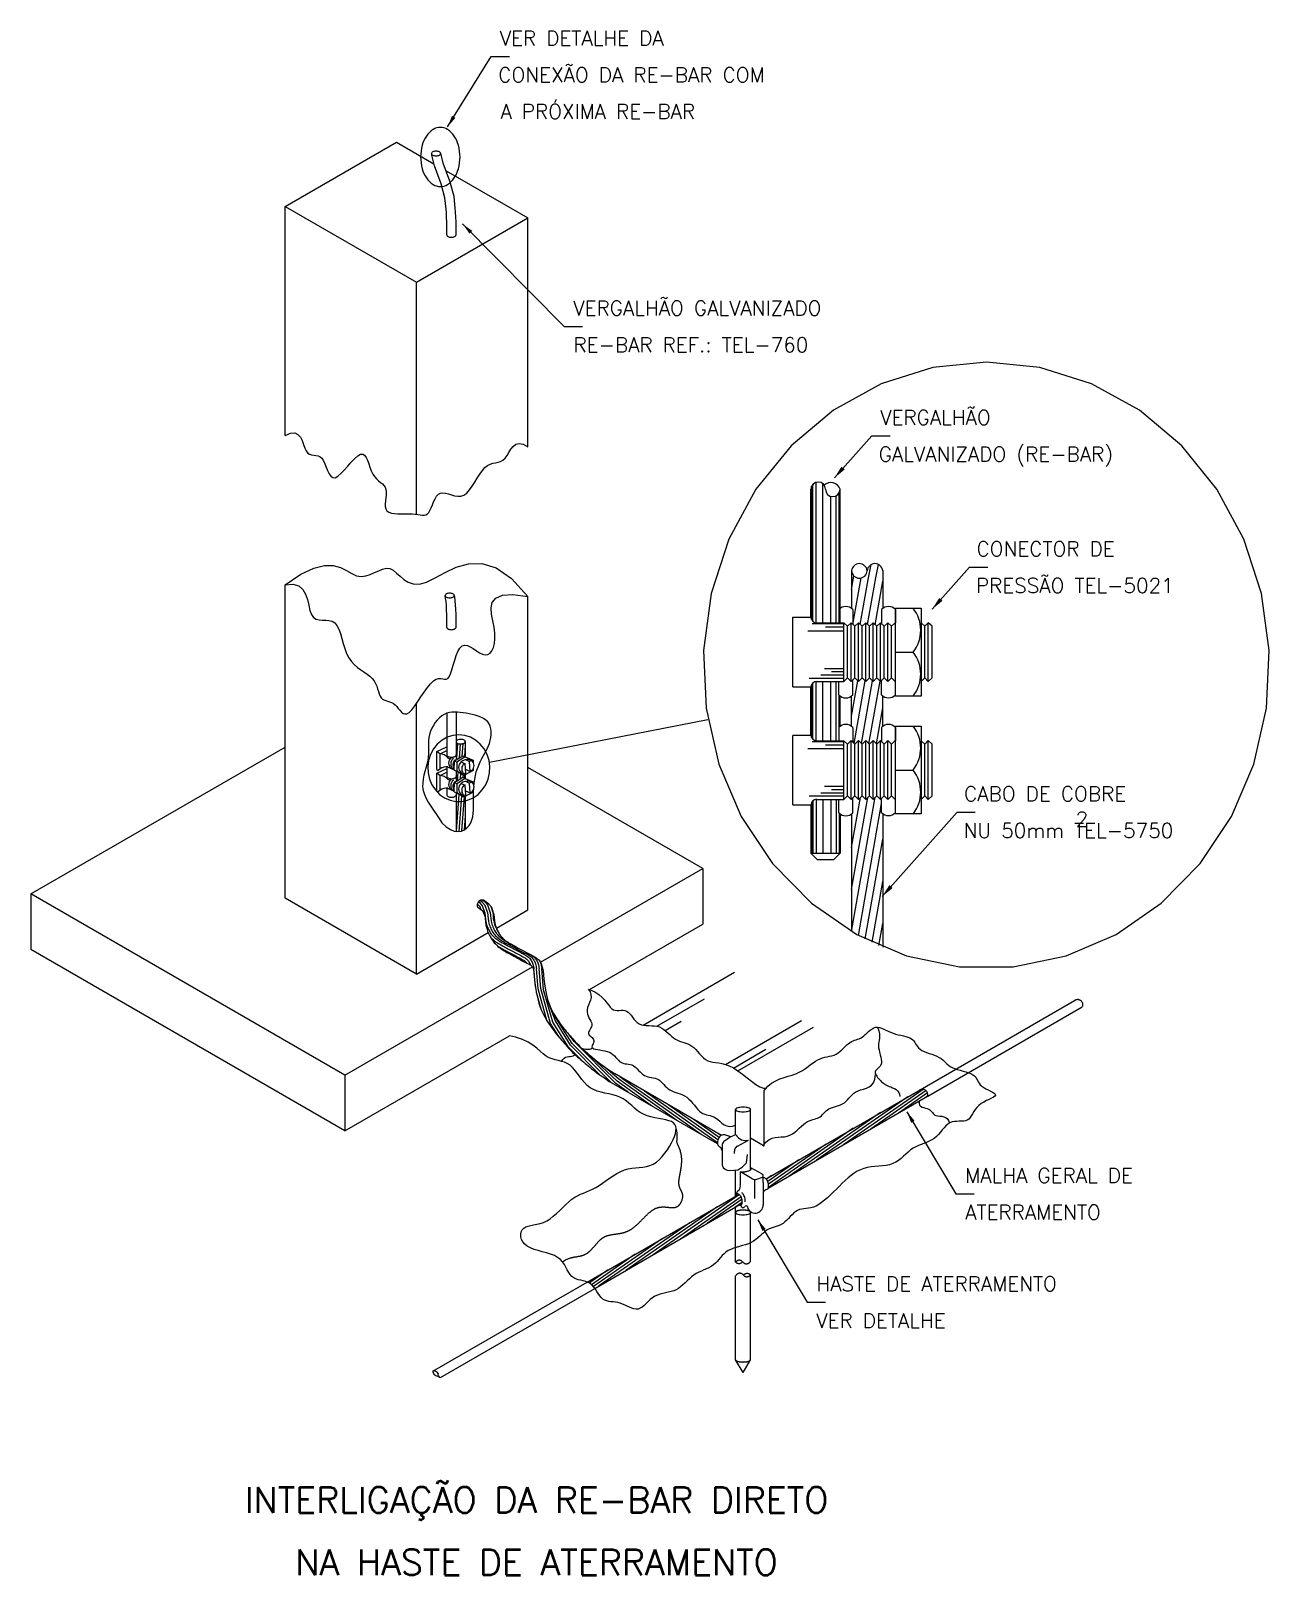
# Model space of a CAD drawing. Header units: millimetres. Extents: x -5710.1 to -5693.2, y -4402.7 to -4381.7.
import ezdxf
from ezdxf.enums import TextEntityAlignment as Align

# ---------------------------------------------------------------- set-up
doc = ezdxf.new("R2010")
doc.units = ezdxf.units.MM
doc.header["$LTSCALE"] = 10
doc.linetypes.add('DASHEDX2', pattern=[1.5, 1, -0.5])
doc.layers.add('Termotécnica', color=7, linetype='Continuous')
doc.styles.add('r140', font='romans.shx')
doc.styles.add('r80', font='romans.shx')

msp = doc.modelspace()

# ---------------------------------------------------------------- texts
at = {"layer": 'Termotécnica', "color": 2, "style": 'r80'}
for s, p in [('VER DETALHE DA', (-5703.686, -4381.877)), ('CONEXÃO DA RE-BAR COM', (-5703.705, -4382.378)), ('A PRÓXIMA RE-BAR', (-5703.676, -4382.878)), ('VERGALHÃO GALVANIZADO', (-5702.682, -4385.559)), ('RE-BAR REF.: TEL-760', (-5702.68, -4386.061)), ('VERGALHÃO', (-5698.494, -4387.052)), ('GALVANIZADO (RE-BAR)', (-5698.514, -4387.553)), ('CONECTOR DE', (-5697.18, -4388.844)), ('PRESSÃO TEL-5021', (-5697.189, -4389.345)), ('CABO DE COBRE', (-5697.349, -4392.186)), ('2', (-5695.827, -4392.53)), ('NU 50mm TEL-5750', (-5697.357, -4392.687)), ('MALHA GERAL DE ', (-5697.335, -4397.394)), ('ATERRAMENTO', (-5697.335, -4397.895)), ('HASTE DE ATERRAMENTO', (-5699.366, -4398.87)), ('VER DETALHE', (-5699.366, -4399.374))]:
    msp.add_text(s, height=0.2, dxfattribs=at).set_placement(p)
at = {"layer": 'Termotécnica', "color": 5, "style": 'r140'}
for s, p in [('INTERLIGAÇÃO DA RE-BAR DIRETO', (-5703.183, -4401.999)), ('NA HASTE DE ATERRAMENTO', (-5703.183, -4402.85))]:
    msp.add_text(s, height=0.35, dxfattribs=at).set_placement(p, align=Align.BOTTOM_CENTER)

# ---------------------------------------------------------------- blocks, each defined once
blk = doc.blocks.new('*X1')
at = {"color": 0}
for p, q in [((5832.58, -2562.81), (5834.8, -2550.24)), ((5832.58, -2557.05), (5833.78, -2550.25)), ((5832.59, -2568.53), (5835.82, -2550.22)), ((5832.74, -2550.38), (5832.76, -2550.27)), ((5833.51, -2569.05), (5836.68, -2551.08)), ((5834.44, -2569.54), (5836.84, -2555.93)), ((5835.38, -2570), (5836.84, -2561.69)), ((5836.32, -2570.43), (5836.84, -2567.45))]:
    blk.add_line(p, q, dxfattribs=at)
blk = doc.blocks.new('*X2')
at = {"color": 0}
for p, q in [((5832.58, -2521.86), (5832.87, -2520.26)), ((5832.76, -2526.63), (5833.88, -2520.26)), ((5833.77, -2526.64), (5834.9, -2520.26)), ((5834.78, -2526.65), (5835.91, -2520.26)), ((5835.8, -2526.67), (5836.84, -2520.74)), ((5832.58, -2539.14), (5833.43, -2534.33)), ((5832.94, -2542.88), (5834.44, -2534.34)), ((5833.95, -2542.89), (5835.46, -2534.35)), ((5834.96, -2542.91), (5836.47, -2534.37)), ((5835.98, -2542.92), (5836.84, -2538.01))]:
    blk.add_line(p, q, dxfattribs=at)

# ---------------------------------------------------------------- linework, layer by layer
at = {"layer": 'Termotécnica', "color": 2}
for p, q in [((-5704.397, -4382.987), (-5703.802, -4382.027)), ((-5703.802, -4382.027), (-5703.802, -4382.027)), ((-5703.802, -4382.027), (-5703.552, -4382.027)), ((-5706.615, -4384.073), (-5705.094, -4383.195)), ((-5705.094, -4383.195), (-5704.584, -4383.49)), ((-5704.417, -4383.587), (-5703.301, -4384.23)), ((-5706.615, -4384.073), (-5704.822, -4385.108)), ((-5706.615, -4387.197), (-5706.615, -4384.073)), ((-5704.822, -4385.108), (-5703.301, -4384.23)), ((-5703.301, -4387.354), (-5703.301, -4384.23)), ((-5704.192, -4384.312), (-5702.807, -4385.709)), ((-5704.822, -4388.272), (-5704.822, -4385.108)), ((-5702.807, -4385.709), (-5702.557, -4385.709)), ((-5699.119, -4387.777), (-5698.609, -4387.202)), ((-5698.609, -4387.202), (-5698.359, -4387.202)), ((-5698.654, -4389.141), (-5698.617, -4388.959)), ((-5698.552, -4389.138), (-5698.516, -4388.958)), ((-5697.786, -4389.569), (-5697.276, -4388.994)), ((-5697.276, -4388.994), (-5697.026, -4388.994)), ((-5706.615, -4393.511), (-5706.615, -4389.235)), ((-5698.858, -4389.142), (-5698.852, -4389.114)), ((-5703.301, -4393.669), (-5703.301, -4389.392)), ((-5699.057, -4389.572), (-5699.057, -4389.754)), ((-5698.869, -4389.572), (-5698.869, -4389.774)), ((-5698.475, -4389.572), (-5698.475, -4389.774)), ((-5698.287, -4389.572), (-5698.287, -4389.754)), ((-5697.937, -4389.554), (-5697.937, -4390.753)), ((-5698.99, -4389.865), (-5699.483, -4389.865)), ((-5698.99, -4389.769), (-5699.423, -4389.769)), ((-5699.361, -4389.754), (-5698.99, -4389.754)), ((-5698.99, -4389.813), (-5699.24, -4389.813)), ((-5698.94, -4389.801), (-5698.99, -4389.754)), ((-5698.99, -4390.553), (-5698.99, -4389.754)), ((-5698.891, -4389.753), (-5698.94, -4389.801)), ((-5698.94, -4390.506), (-5698.94, -4389.801)), ((-5698.84, -4389.801), (-5698.891, -4389.753)), ((-5698.891, -4390.554), (-5698.891, -4389.753)), ((-5698.791, -4389.753), (-5698.84, -4389.801)), ((-5698.84, -4390.506), (-5698.84, -4389.801)), ((-5698.74, -4389.801), (-5698.791, -4389.753)), ((-5698.791, -4390.554), (-5698.791, -4389.753)), ((-5698.691, -4389.753), (-5698.74, -4389.801)), ((-5698.74, -4390.506), (-5698.74, -4389.801)), ((-5698.64, -4389.801), (-5698.691, -4389.753)), ((-5698.691, -4390.554), (-5698.691, -4389.753)), ((-5698.591, -4389.753), (-5698.64, -4389.801)), ((-5698.64, -4390.506), (-5698.64, -4389.801)), ((-5698.54, -4389.801), (-5698.591, -4389.753)), ((-5698.591, -4390.554), (-5698.591, -4389.753)), ((-5698.491, -4389.753), (-5698.54, -4389.801)), ((-5698.54, -4390.506), (-5698.54, -4389.801)), ((-5698.44, -4389.801), (-5698.491, -4389.753)), ((-5698.491, -4390.554), (-5698.491, -4389.753)), ((-5698.391, -4389.753), (-5698.44, -4389.801)), ((-5698.44, -4390.506), (-5698.44, -4389.801)), ((-5698.34, -4389.801), (-5698.391, -4389.753)), ((-5698.391, -4390.554), (-5698.391, -4389.753)), ((-5698.292, -4389.753), (-5698.34, -4389.801)), ((-5698.34, -4390.506), (-5698.34, -4389.801)), ((-5697.887, -4389.801), (-5697.937, -4389.754)), ((-5697.838, -4389.753), (-5697.887, -4389.801)), ((-5697.887, -4390.506), (-5697.887, -4389.801)), ((-5697.787, -4389.801), (-5697.838, -4389.753)), ((-5697.838, -4390.554), (-5697.838, -4389.753)), ((-5697.787, -4390.506), (-5697.787, -4389.801)), ((-5698.287, -4390.153), (-5698.043, -4390.153)), ((-5698.99, -4390.512), (-5699.463, -4390.512)), ((-5699.361, -4390.553), (-5698.99, -4390.553)), ((-5698.99, -4390.468), (-5699.303, -4390.468)), ((-5698.99, -4390.38), (-5699.256, -4390.38)), ((-5698.99, -4390.424), (-5699.16, -4390.424)), ((-5699.057, -4390.737), (-5699.057, -4390.555)), ((-5699.041, -4390.554), (-5699.041, -4390.553)), ((-5699.041, -4390.554), (-5698.991, -4390.554)), ((-5698.94, -4390.506), (-5698.99, -4390.553)), ((-5698.891, -4390.554), (-5698.94, -4390.506)), ((-5698.84, -4390.506), (-5698.891, -4390.554)), ((-5698.869, -4390.737), (-5698.869, -4390.535)), ((-5698.791, -4390.554), (-5698.84, -4390.506)), ((-5698.74, -4390.506), (-5698.791, -4390.554)), ((-5698.691, -4390.554), (-5698.74, -4390.506)), ((-5698.64, -4390.506), (-5698.691, -4390.554)), ((-5698.591, -4390.554), (-5698.64, -4390.506)), ((-5698.54, -4390.506), (-5698.591, -4390.554)), ((-5698.491, -4390.554), (-5698.54, -4390.506)), ((-5698.44, -4390.506), (-5698.491, -4390.554)), ((-5698.475, -4390.735), (-5698.475, -4390.533)), ((-5698.391, -4390.554), (-5698.44, -4390.506)), ((-5698.34, -4390.506), (-5698.391, -4390.554)), ((-5698.292, -4390.554), (-5698.34, -4390.506)), ((-5698.287, -4390.735), (-5698.287, -4390.553)), ((-5697.887, -4390.506), (-5697.937, -4390.553)), ((-5697.838, -4390.554), (-5697.887, -4390.506)), ((-5697.787, -4390.506), (-5697.838, -4390.554)), ((-5704.822, -4394.547), (-5704.822, -4390.854)), ((-5699.057, -4391.18), (-5699.057, -4391.362)), ((-5698.869, -4391.18), (-5698.869, -4391.382)), ((-5698.475, -4391.18), (-5698.475, -4391.382)), ((-5698.287, -4391.18), (-5698.287, -4391.362)), ((-5697.937, -4391.162), (-5697.937, -4392.361)), ((-5698.99, -4391.378), (-5699.423, -4391.378)), ((-5699.361, -4391.362), (-5698.99, -4391.362)), ((-5698.94, -4391.41), (-5698.99, -4391.362)), ((-5698.99, -4392.162), (-5698.99, -4391.362)), ((-5698.891, -4391.361), (-5698.94, -4391.41)), ((-5698.94, -4392.114), (-5698.94, -4391.41)), ((-5698.84, -4391.41), (-5698.891, -4391.361)), ((-5698.891, -4392.163), (-5698.891, -4391.361)), ((-5698.791, -4391.361), (-5698.84, -4391.41)), ((-5698.84, -4392.114), (-5698.84, -4391.41)), ((-5698.74, -4391.41), (-5698.791, -4391.361)), ((-5698.791, -4392.163), (-5698.791, -4391.361)), ((-5698.691, -4391.361), (-5698.74, -4391.41)), ((-5698.74, -4392.114), (-5698.74, -4391.41)), ((-5698.64, -4391.41), (-5698.691, -4391.361)), ((-5698.691, -4392.163), (-5698.691, -4391.361)), ((-5698.591, -4391.361), (-5698.64, -4391.41)), ((-5698.64, -4392.114), (-5698.64, -4391.41)), ((-5698.54, -4391.41), (-5698.591, -4391.361)), ((-5698.591, -4392.163), (-5698.591, -4391.361)), ((-5698.491, -4391.361), (-5698.54, -4391.41)), ((-5698.54, -4392.114), (-5698.54, -4391.41)), ((-5698.44, -4391.41), (-5698.491, -4391.361)), ((-5698.491, -4392.163), (-5698.491, -4391.361)), ((-5698.391, -4391.361), (-5698.44, -4391.41)), ((-5698.44, -4392.114), (-5698.44, -4391.41)), ((-5698.34, -4391.41), (-5698.391, -4391.361)), ((-5698.391, -4392.163), (-5698.391, -4391.361)), ((-5698.292, -4391.361), (-5698.34, -4391.41)), ((-5698.34, -4392.114), (-5698.34, -4391.41)), ((-5697.887, -4391.41), (-5697.937, -4391.362)), ((-5697.838, -4391.361), (-5697.887, -4391.41)), ((-5697.887, -4392.114), (-5697.887, -4391.41)), ((-5697.787, -4391.41), (-5697.838, -4391.361)), ((-5697.838, -4392.163), (-5697.838, -4391.361)), ((-5697.787, -4392.114), (-5697.787, -4391.41)), ((-5710.083, -4393.451), (-5706.615, -4391.448)), ((-5704.545, -4391.51), (-5704.407, -4391.445)), ((-5704.545, -4391.756), (-5704.545, -4391.51)), ((-5704.545, -4391.51), (-5704.525, -4391.519)), ((-5704.525, -4391.519), (-5704.499, -4391.54)), ((-5704.499, -4391.54), (-5704.407, -4391.497)), ((-5704.499, -4391.744), (-5704.499, -4391.54)), ((-5704.396, -4391.593), (-5704.363, -4391.608)), ((-5704.304, -4391.638), (-5704.19, -4391.566)), ((-5704.155, -4391.582), (-5704.27, -4391.654)), ((-5704.19, -4391.566), (-5704.155, -4391.582)), ((-5704.155, -4391.582), (-5704.048, -4391.627)), ((-5704.154, -4391.62), (-5704.097, -4391.646)), ((-5704.107, -4391.617), (-5704.071, -4391.633)), ((-5698.99, -4391.473), (-5699.483, -4391.473)), ((-5698.99, -4391.422), (-5699.24, -4391.422)), ((-5704.545, -4391.804), (-5704.407, -4391.739)), ((-5704.545, -4391.756), (-5704.525, -4391.766)), ((-5704.545, -4392.051), (-5704.545, -4391.804)), ((-5704.545, -4391.804), (-5704.525, -4391.813)), ((-5704.499, -4391.744), (-5704.525, -4391.766)), ((-5704.525, -4391.813), (-5704.499, -4391.835)), ((-5704.499, -4391.835), (-5704.407, -4391.791)), ((-5704.396, -4391.717), (-5704.305, -4391.757)), ((-5704.305, -4391.763), (-5704.304, -4391.638)), ((-5704.305, -4391.763), (-5704.271, -4391.778)), ((-5704.304, -4391.638), (-5704.27, -4391.654)), ((-5704.27, -4391.654), (-5704.271, -4391.778)), ((-5704.208, -4391.82), (-5704.271, -4391.778)), ((-5704.213, -4391.651), (-5704.159, -4391.675)), ((-5704.211, -4391.798), (-5704.169, -4391.817)), ((-5704.208, -4391.82), (-5704.174, -4391.836)), ((-5704.159, -4391.675), (-5704.185, -4391.687)), ((-5704.048, -4391.768), (-5704.174, -4391.836)), ((-5704.147, -4391.806), (-5704.169, -4391.817)), ((-5704.147, -4391.806), (-5704.159, -4391.675)), ((-5704.152, -4391.752), (-5704.09, -4391.78)), ((-5704.071, -4391.633), (-5704.097, -4391.646)), ((-5704.09, -4391.78), (-5704.097, -4391.646)), ((-5704.065, -4391.768), (-5704.09, -4391.78)), ((-5704.048, -4391.627), (-5704.048, -4391.658)), ((-5704.048, -4391.746), (-5704.048, -4391.768)), ((-5700.916, -4393.104), (-5703.301, -4391.727)), ((-5698.287, -4391.762), (-5698.043, -4391.762)), ((-5704.499, -4392.038), (-5704.525, -4392.06)), ((-5704.499, -4392.038), (-5704.499, -4391.835)), ((-5704.396, -4391.888), (-5704.363, -4391.902)), ((-5704.396, -4392.011), (-5704.305, -4392.052)), ((-5704.305, -4392.058), (-5704.304, -4391.933)), ((-5704.304, -4391.933), (-5704.19, -4391.861)), ((-5704.304, -4391.933), (-5704.27, -4391.948)), ((-5704.27, -4391.948), (-5704.271, -4392.073)), ((-5704.155, -4391.876), (-5704.27, -4391.948)), ((-5704.213, -4391.946), (-5704.159, -4391.969)), ((-5704.19, -4391.861), (-5704.155, -4391.876)), ((-5704.159, -4391.969), (-5704.185, -4391.981)), ((-5704.147, -4392.101), (-5704.159, -4391.969)), ((-5704.155, -4391.876), (-5704.048, -4391.922)), ((-5704.153, -4391.915), (-5704.097, -4391.94)), ((-5704.1, -4391.915), (-5704.071, -4391.928)), ((-5704.071, -4391.928), (-5704.097, -4391.94)), ((-5704.09, -4392.074), (-5704.097, -4391.94)), ((-5704.048, -4391.922), (-5704.048, -4391.953)), ((-5704.048, -4392.041), (-5704.048, -4392.062)), ((-5698.99, -4391.988), (-5699.256, -4391.988)), ((-5698.99, -4392.032), (-5699.16, -4392.032)), ((-5704.545, -4392.051), (-5704.525, -4392.06)), ((-5704.305, -4392.058), (-5704.271, -4392.073)), ((-5704.174, -4392.13), (-5704.271, -4392.073)), ((-5704.211, -4392.093), (-5704.169, -4392.111)), ((-5704.048, -4392.062), (-5704.174, -4392.13)), ((-5704.147, -4392.101), (-5704.169, -4392.111)), ((-5704.152, -4392.046), (-5704.09, -4392.074)), ((-5704.065, -4392.062), (-5704.09, -4392.074)), ((-5698.99, -4392.12), (-5699.463, -4392.12)), ((-5699.361, -4392.162), (-5698.99, -4392.162)), ((-5698.99, -4392.076), (-5699.303, -4392.076)), ((-5699.057, -4392.346), (-5699.057, -4392.164)), ((-5699.041, -4392.163), (-5699.041, -4392.162)), ((-5699.041, -4392.163), (-5698.991, -4392.163)), ((-5698.94, -4392.114), (-5698.99, -4392.162)), ((-5698.891, -4392.163), (-5698.94, -4392.114)), ((-5698.84, -4392.114), (-5698.891, -4392.163)), ((-5698.869, -4392.346), (-5698.869, -4392.144)), ((-5698.791, -4392.163), (-5698.84, -4392.114)), ((-5698.74, -4392.114), (-5698.791, -4392.163)), ((-5698.691, -4392.163), (-5698.74, -4392.114)), ((-5698.64, -4392.114), (-5698.691, -4392.163)), ((-5698.591, -4392.163), (-5698.64, -4392.114)), ((-5698.54, -4392.114), (-5698.591, -4392.163)), ((-5698.491, -4392.163), (-5698.54, -4392.114)), ((-5698.44, -4392.114), (-5698.491, -4392.163)), ((-5698.475, -4392.344), (-5698.475, -4392.142)), ((-5698.391, -4392.163), (-5698.44, -4392.114)), ((-5698.34, -4392.114), (-5698.391, -4392.163)), ((-5698.292, -4392.163), (-5698.34, -4392.114)), ((-5698.287, -4392.344), (-5698.287, -4392.162)), ((-5697.887, -4392.114), (-5697.937, -4392.162)), ((-5697.838, -4392.163), (-5697.887, -4392.114)), ((-5697.787, -4392.114), (-5697.838, -4392.163)), ((-5698.465, -4393.486), (-5697.446, -4392.337)), ((-5697.446, -4392.337), (-5697.196, -4392.337)), ((-5703.131, -4394.383), (-5700.916, -4393.104)), ((-5700.916, -4393.104), (-5700.916, -4393.864)), ((-5710.083, -4393.451), (-5710.083, -4394.211)), ((-5705.8, -4395.923), (-5710.083, -4393.451)), ((-5704.822, -4394.547), (-5706.615, -4393.511)), ((-5703.731, -4393.917), (-5703.301, -4393.669)), ((-5702.46, -4394.756), (-5700.916, -4393.864)), ((-5704.822, -4394.547), (-5703.841, -4393.98)), ((-5705.8, -4396.684), (-5710.083, -4394.211)), ((-5705.8, -4395.923), (-5703.239, -4394.445)), ((-5705.8, -4396.684), (-5703.552, -4395.386)), ((-5705.8, -4395.923), (-5705.8, -4396.684)), ((-5700.076, -4396.893), (-5700.076, -4396.132)), ((-5700.467, -4396.74), (-5700.467, -4396.393)), ((-5700.264, -4397.217), (-5700.264, -4396.393)), ((-5698.131, -4396.423), (-5697.46, -4397.545)), ((-5700.65, -4396.88), (-5700.65, -4397.155)), ((-5700.443, -4396.892), (-5700.289, -4396.811)), ((-5700.076, -4396.893), (-5700.264, -4396.784)), ((-5700.484, -4396.993), (-5700.477, -4396.933)), ((-5700.467, -4397.577), (-5700.467, -4397.219)), ((-5700.403, -4397.245), (-5700.403, -4397.422)), ((-5700.241, -4397.338), (-5700.401, -4397.245)), ((-5700.109, -4397.273), (-5700.26, -4397.187)), ((-5700.091, -4397.39), (-5700.091, -4397.3)), ((-5700.211, -4397.349), (-5700.211, -4397.606)), ((-5700.175, -4397.343), (-5700.101, -4397.316)), ((-5700.091, -4397.39), (-5700.091, -4397.696)), ((-5700.467, -4397.797), (-5700.467, -4397.724)), ((-5697.46, -4397.545), (-5697.21, -4397.545)), ((-5700.163, -4397.899), (-5699.491, -4399.022)), ((-5699.491, -4399.022), (-5699.241, -4399.022))]:
    msp.add_line(p, q, dxfattribs=at)
at = {"layer": 'Termotécnica', "color": 3}
for p, q in [((-5699.44, -4389.676), (-5699.44, -4387.932)), ((-5699.041, -4389.754), (-5699.041, -4387.932)), ((-5698.885, -4389.043), (-5698.885, -4389.552)), ((-5698.459, -4389.04), (-5698.459, -4389.552)), ((-5699.686, -4390.628), (-5699.686, -4389.676)), ((-5699.686, -4389.676), (-5699.436, -4389.676)), ((-5698.287, -4389.554), (-5697.937, -4389.554)), ((-5698.287, -4390.753), (-5698.287, -4389.554)), ((-5698.287, -4390.753), (-5698.287, -4390.353)), ((-5699.686, -4390.628), (-5699.436, -4390.628)), ((-5699.44, -4391.285), (-5699.44, -4390.628)), ((-5699.041, -4391.166), (-5699.041, -4390.752)), ((-5698.885, -4391.166), (-5698.885, -4390.752)), ((-5698.459, -4391.166), (-5698.459, -4390.752)), ((-5697.937, -4390.753), (-5698.287, -4390.753)), ((-5704.407, -4390.979), (-5704.407, -4391.555)), ((-5704.281, -4390.97), (-5704.281, -4391.589)), ((-5698.287, -4391.162), (-5697.937, -4391.162)), ((-5698.287, -4392.361), (-5698.287, -4391.162)), ((-5704.155, -4391.374), (-5704.155, -4391.582)), ((-5699.686, -4391.285), (-5699.44, -4391.285)), ((-5699.686, -4392.236), (-5699.686, -4391.29)), ((-5704.407, -4391.716), (-5704.407, -4391.849)), ((-5704.281, -4391.777), (-5704.281, -4391.884)), ((-5704.155, -4391.826), (-5704.155, -4391.876)), ((-5704.407, -4392.01), (-5704.407, -4392.101)), ((-5698.287, -4392.361), (-5698.287, -4391.962)), ((-5704.281, -4392.072), (-5704.281, -4392.073)), ((-5704.281, -4392.072), (-5704.281, -4392.597)), ((-5704.155, -4392.12), (-5704.155, -4392.568)), ((-5699.686, -4392.236), (-5699.436, -4392.236)), ((-5699.44, -4392.241), (-5699.44, -4392.894)), ((-5699.041, -4392.361), (-5699.041, -4392.894)), ((-5698.885, -4392.361), (-5698.885, -4393.965)), ((-5698.459, -4392.361), (-5698.459, -4394.178)), ((-5697.937, -4392.361), (-5698.287, -4392.361)), ((-5699.44, -4392.894), (-5699.353, -4392.982)), ((-5699.44, -4392.894), (-5699.041, -4392.894)), ((-5699.353, -4392.982), (-5699.128, -4392.982)), ((-5699.041, -4392.894), (-5699.128, -4392.982)), ((-5700.713, -4396.862), (-5702.191, -4396.009)), ((-5700.661, -4396.746), (-5702.119, -4395.904)), ((-5700.052, -4397.338), (-5697.949, -4396.124)), ((-5700.024, -4397.468), (-5697.847, -4396.212)), ((-5702.493, -4398.747), (-5700.42, -4397.55)), ((-5702.388, -4398.833), (-5700.376, -4397.672))]:
    msp.add_line(p, q, dxfattribs=at)
at = {"layer": 'Termotécnica', "color": 1}
for p, q in [((-5699.43, -4389.708), (-5699.43, -4387.888)), ((-5699.412, -4389.734), (-5699.412, -4387.862)), ((-5699.368, -4389.753), (-5699.368, -4387.836)), ((-5699.278, -4389.754), (-5699.278, -4387.855)), ((-5699.169, -4389.754), (-5699.169, -4388.028)), ((-5699.093, -4389.754), (-5699.093, -4388.02)), ((-5699.056, -4389.754), (-5699.056, -4387.986)), ((-5699.368, -4391.362), (-5699.368, -4390.553)), ((-5699.278, -4391.362), (-5699.278, -4390.553)), ((-5699.169, -4391.362), (-5699.169, -4390.553)), ((-5699.093, -4391.362), (-5699.093, -4390.553)), ((-5699.43, -4391.317), (-5699.43, -4390.599)), ((-5699.412, -4391.342), (-5699.412, -4390.573)), ((-5699.056, -4391.18), (-5699.056, -4390.738)), ((-5703.826, -4391.655), (-5700.845, -4391.073)), ((-5704.262, -4391.401), (-5704.277, -4391.6)), ((-5704.226, -4391.405), (-5704.241, -4391.599)), ((-5704.19, -4391.402), (-5704.203, -4391.575)), ((-5704.311, -4391.608), (-5704.311, -4391.608)), ((-5704.155, -4391.422), (-5704.167, -4391.577)), ((-5704.255, -4391.792), (-5704.264, -4391.908)), ((-5704.221, -4391.813), (-5704.226, -4391.884)), ((-5704.186, -4391.83), (-5704.188, -4391.861)), ((-5704.164, -4391.83), (-5704.167, -4391.871)), ((-5704.311, -4391.902), (-5704.311, -4391.902)), ((-5704.276, -4392.075), (-5704.281, -4392.137)), ((-5704.242, -4392.095), (-5704.279, -4392.598)), ((-5704.207, -4392.115), (-5704.244, -4392.599)), ((-5704.172, -4392.129), (-5704.207, -4392.593)), ((-5699.43, -4392.21), (-5699.43, -4392.894)), ((-5699.412, -4392.184), (-5699.412, -4392.894)), ((-5699.368, -4392.164), (-5699.368, -4392.894)), ((-5699.278, -4392.164), (-5699.278, -4392.894)), ((-5699.169, -4392.164), (-5699.169, -4392.894)), ((-5699.093, -4392.164), (-5699.093, -4392.894)), ((-5704.155, -4392.386), (-5704.17, -4392.578)), ((-5699.056, -4392.346), (-5699.056, -4392.894)), ((-5703.198, -4394.717), (-5703.218, -4394.479)), ((-5703.159, -4394.746), (-5703.182, -4394.476)), ((-5703.124, -4394.74), (-5703.146, -4394.473)), ((-5703.086, -4394.761), (-5703.11, -4394.47)), ((-5701.73, -4395.241), (-5700.484, -4394.521)), ((-5703.041, -4395.18), (-5703.159, -4394.746)), ((-5702.992, -4395.222), (-5703.124, -4394.74)), ((-5702.962, -4395.203), (-5703.086, -4394.761)), ((-5703.121, -4395.023), (-5703.182, -4394.799)), ((-5702.925, -4395.183), (-5703.04, -4394.888)), ((-5701.541, -4395.258), (-5700.891, -4394.883)), ((-5702.696, -4395.492), (-5702.975, -4395.054)), ((-5702.747, -4395.543), (-5702.962, -4395.203)), ((-5702.721, -4395.517), (-5702.925, -4395.183)), ((-5701.43, -4395.313), (-5701.209, -4395.186)), ((-5700.605, -4395.778), (-5699.566, -4395.178)), ((-5702.872, -4395.412), (-5702.992, -4395.222)), ((-5702.67, -4395.466), (-5702.736, -4395.376)), ((-5700.437, -4395.865), (-5699.405, -4395.269)), ((-5702.555, -4395.735), (-5702.747, -4395.543)), ((-5702.323, -4395.917), (-5702.721, -4395.517)), ((-5702.168, -4396.022), (-5702.696, -4395.492)), ((-5702.102, -4396.038), (-5702.67, -4395.466)), ((-5702.081, -4396.008), (-5702.504, -4395.61)), ((-5700.495, -4395.827), (-5700.055, -4395.572)), ((-5702.061, -4395.979), (-5702.269, -4395.8)), ((-5701.932, -4396.158), (-5702.102, -4396.038)), ((-5701.601, -4396.35), (-5702.081, -4396.008)), ((-5701.269, -4396.541), (-5702.061, -4395.979)), ((-5700.938, -4396.732), (-5702.04, -4395.95)), ((-5700.715, -4396.846), (-5701.708, -4396.141)), ((-5698.117, -4396.221), (-5699.362, -4397.086)), ((-5697.906, -4396.118), (-5698.99, -4396.872)), ((-5697.869, -4396.136), (-5698.618, -4396.657)), ((-5697.849, -4396.165), (-5698.246, -4396.442)), ((-5697.846, -4396.208), (-5697.875, -4396.227)), ((-5700.709, -4396.807), (-5701.377, -4396.332)), ((-5698.489, -4396.435), (-5699.734, -4397.301)), ((-5700.693, -4396.774), (-5701.045, -4396.524)), ((-5698.861, -4396.65), (-5700.019, -4397.455)), ((-5700.667, -4396.749), (-5700.714, -4396.715)), ((-5699.232, -4396.865), (-5700.018, -4397.411)), ((-5699.604, -4397.079), (-5700.029, -4397.374)), ((-5699.976, -4397.294), (-5700.047, -4397.343)), ((-5700.709, -4397.716), (-5701.965, -4398.589)), ((-5700.414, -4397.554), (-5701.593, -4398.374)), ((-5700.392, -4397.583), (-5701.221, -4398.16)), ((-5700.379, -4397.618), (-5700.85, -4397.945)), ((-5700.375, -4397.659), (-5700.478, -4397.73)), ((-5701.092, -4397.938), (-5702.337, -4398.804)), ((-5701.464, -4398.153), (-5702.407, -4398.809)), ((-5701.836, -4398.368), (-5702.433, -4398.783)), ((-5702.207, -4398.582), (-5702.464, -4398.761))]:
    msp.add_line(p, q, dxfattribs=at)
at = {"layer": 'Termotécnica', "color": 1, "linetype": 'DASHEDX2'}
for p, q in [((-5697.949, -4396.124), (-5695.843, -4394.908)), ((-5697.844, -4396.21), (-5695.738, -4394.994)), ((-5700.467, -4398.478), (-5700.467, -4397.797)), ((-5700.264, -4398.462), (-5700.264, -4397.797)), ((-5704.599, -4399.963), (-5702.493, -4398.747)), ((-5700.467, -4399.807), (-5700.467, -4398.663)), ((-5700.264, -4399.807), (-5700.264, -4398.647)), ((-5704.494, -4400.049), (-5702.388, -4398.833)), ((-5700.365, -4399.982), (-5700.467, -4399.807)), ((-5700.365, -4399.982), (-5700.264, -4399.807))]:
    msp.add_line(p, q, dxfattribs=at)
at = {"layer": 'Termotécnica', "color": 1}
msp.add_lwpolyline([(-5704.496, -4382.995, 0.139889), (-5704.592, -4383.022, 0.107118), (-5704.686, -4383.113, 0.079812), (-5704.743, -4383.237, 0.067459), (-5704.765, -4383.398, 0.067459), (-5704.743, -4383.558, 0.079812), (-5704.686, -4383.683, 0.107118), (-5704.592, -4383.773, 0.139889), (-5704.496, -4383.801, 0.139889), (-5704.399, -4383.773, 0.107118), (-5704.306, -4383.683, 0.079812), (-5704.249, -4383.558, 0.067459), (-5704.227, -4383.398, 0.067459), (-5704.249, -4383.237, 0.079812), (-5704.306, -4383.113, 0.107118), (-5704.399, -4383.022, 0.139889)], format="xyb", close=True, dxfattribs=at)
at = {"layer": 'Termotécnica', "color": 2}
for points in [[(-5704.491, -4383.35, 0.174532), (-5704.495, -4383.339, 0.104234), (-5704.509, -4383.328, 0.065017), (-5704.528, -4383.321, 0.051167), (-5704.554, -4383.318, 0.051167), (-5704.579, -4383.321, 0.065017), (-5704.598, -4383.328, 0.104234), (-5704.613, -4383.339, 0.174532), (-5704.617, -4383.35, 0.174532), (-5704.613, -4383.36, 0.104234), (-5704.598, -4383.372, 0.065017), (-5704.579, -4383.379, 0.051167), (-5704.554, -4383.381, 0.051167), (-5704.528, -4383.379, 0.065017), (-5704.509, -4383.372, 0.104234), (-5704.495, -4383.36, 0.174532)], [(-5704.305, -4389.382, 0.174532), (-5704.309, -4389.371, 0.104234), (-5704.323, -4389.359, 0.065017), (-5704.342, -4389.353, 0.051167), (-5704.368, -4389.35, 0.051167), (-5704.393, -4389.353, 0.065017), (-5704.412, -4389.359, 0.104234), (-5704.427, -4389.371, 0.174532), (-5704.431, -4389.382, 0.174532), (-5704.427, -4389.392, 0.104234), (-5704.412, -4389.404, 0.065017), (-5704.393, -4389.41, 0.051167), (-5704.368, -4389.413, 0.051167), (-5704.342, -4389.41, 0.065017), (-5704.323, -4389.404, 0.104234), (-5704.309, -4389.392, 0.174532)], [(-5700.467, -4396.393, 0.236645), (-5700.462, -4396.403, 0.085557), (-5700.437, -4396.416, 0.043156), (-5700.407, -4396.422, 0.031861), (-5700.365, -4396.425, 0.031861), (-5700.324, -4396.422, 0.043156), (-5700.294, -4396.416, 0.085557), (-5700.269, -4396.403, 0.236645), (-5700.264, -4396.393, 0.236645), (-5700.269, -4396.384, 0.085557), (-5700.294, -4396.371, 0.043156), (-5700.324, -4396.365, 0.031861), (-5700.365, -4396.362, 0.031861), (-5700.407, -4396.365, 0.043156), (-5700.437, -4396.371, 0.085557), (-5700.462, -4396.384, 0.236645)]]:
    msp.add_lwpolyline(points, format="xyb", close=True, dxfattribs=at)
at = {"layer": 'Termotécnica', "color": 3}
for points in [[(-5704.418, -4384.108), (-5704.433, -4383.957), (-5704.483, -4383.765), (-5704.577, -4383.518), (-5704.617, -4383.357)], [(-5704.293, -4384.096), (-5704.309, -4383.935), (-5704.364, -4383.727), (-5704.457, -4383.48), (-5704.49, -4383.347)], [(-5704.408, -4384.461), (-5704.407, -4384.369), (-5704.408, -4384.289), (-5704.41, -4384.221), (-5704.413, -4384.162), (-5704.418, -4384.111), (-5704.418, -4384.108)], [(-5704.282, -4384.462), (-5704.282, -4384.369), (-5704.282, -4384.287), (-5704.284, -4384.215), (-5704.288, -4384.152), (-5704.293, -4384.096)], [(-5704.408, -4389.815), (-5704.407, -4389.722), (-5704.408, -4389.643), (-5704.41, -4389.574), (-5704.413, -4389.515), (-5704.418, -4389.464), (-5704.424, -4389.421), (-5704.432, -4389.382), (-5704.432, -4389.382)], [(-5704.282, -4389.815), (-5704.282, -4389.722), (-5704.282, -4389.641), (-5704.284, -4389.569), (-5704.288, -4389.506), (-5704.293, -4389.45), (-5704.3, -4389.399), (-5704.304, -4389.379)], [(-5703.888, -4393.752), (-5703.905, -4393.701), (-5703.918, -4393.687), (-5703.983, -4393.639)], [(-5703.764, -4393.727), (-5703.794, -4393.636), (-5703.834, -4393.593), (-5703.909, -4393.538)], [(-5703.764, -4393.727), (-5703.761, -4393.778), (-5703.756, -4393.818), (-5703.751, -4393.849), (-5703.746, -4393.874), (-5703.739, -4393.895), (-5703.733, -4393.913), (-5703.726, -4393.93), (-5703.719, -4393.947), (-5703.711, -4393.963), (-5703.703, -4393.979), (-5703.694, -4393.994), (-5703.685, -4394.008), (-5703.675, -4394.022), (-5703.665, -4394.035), (-5703.653, -4394.048), (-5703.641, -4394.06), (-5703.628, -4394.071), (-5703.615, -4394.082), (-5703.601, -4394.093), (-5703.587, -4394.103), (-5703.572, -4394.112), (-5703.558, -4394.122), (-5703.543, -4394.13), (-5703.527, -4394.139), (-5703.512, -4394.148), (-5703.497, -4394.156), (-5703.481, -4394.164), (-5703.465, -4394.173), (-5703.448, -4394.182), (-5703.432, -4394.19), (-5703.415, -4394.2), (-5703.397, -4394.209), (-5703.38, -4394.219), (-5703.362, -4394.228), (-5703.345, -4394.238), (-5703.327, -4394.248), (-5703.309, -4394.257), (-5703.292, -4394.266), (-5703.274, -4394.275), (-5703.257, -4394.284), (-5703.241, -4394.292), (-5703.225, -4394.301), (-5703.209, -4394.31), (-5703.195, -4394.318), (-5703.182, -4394.328), (-5703.169, -4394.337), (-5703.158, -4394.347), (-5703.148, -4394.357), (-5703.14, -4394.368), (-5703.132, -4394.38), (-5703.125, -4394.392), (-5703.119, -4394.405), (-5703.114, -4394.419), (-5703.109, -4394.434), (-5703.105, -4394.449), (-5703.101, -4394.465), (-5703.097, -4394.483), (-5703.093, -4394.502)], [(-5703.888, -4393.752), (-5703.886, -4393.788), (-5703.881, -4393.834), (-5703.875, -4393.873), (-5703.867, -4393.907), (-5703.859, -4393.935), (-5703.85, -4393.958), (-5703.842, -4393.979), (-5703.833, -4393.999), (-5703.824, -4394.019), (-5703.813, -4394.039), (-5703.802, -4394.059), (-5703.789, -4394.078), (-5703.775, -4394.098), (-5703.76, -4394.117), (-5703.744, -4394.135), (-5703.727, -4394.151), (-5703.71, -4394.167), (-5703.693, -4394.181), (-5703.675, -4394.194), (-5703.658, -4394.207), (-5703.64, -4394.218), (-5703.623, -4394.229), (-5703.606, -4394.239), (-5703.589, -4394.249), (-5703.572, -4394.258), (-5703.556, -4394.267), (-5703.54, -4394.275), (-5703.523, -4394.284), (-5703.507, -4394.292), (-5703.491, -4394.301), (-5703.475, -4394.31), (-5703.458, -4394.319), (-5703.441, -4394.329), (-5703.423, -4394.338), (-5703.405, -4394.348), (-5703.387, -4394.358), (-5703.368, -4394.368), (-5703.35, -4394.378), (-5703.332, -4394.387), (-5703.315, -4394.396), (-5703.299, -4394.404), (-5703.285, -4394.411), (-5703.273, -4394.418), (-5703.263, -4394.424), (-5703.255, -4394.429), (-5703.25, -4394.433), (-5703.246, -4394.437), (-5703.244, -4394.44), (-5703.241, -4394.442), (-5703.239, -4394.446), (-5703.237, -4394.45), (-5703.235, -4394.455), (-5703.232, -4394.462), (-5703.229, -4394.47), (-5703.226, -4394.481), (-5703.223, -4394.493), (-5703.221, -4394.505)], [(-5703.221, -4394.505), (-5703.209, -4394.628), (-5703.197, -4394.727), (-5703.183, -4394.811), (-5703.167, -4394.883), (-5703.15, -4394.944), (-5703.132, -4394.996), (-5703.114, -4395.041), (-5703.096, -4395.079), (-5703.079, -4395.113), (-5703.062, -4395.144), (-5703.045, -4395.173), (-5703.028, -4395.201), (-5703.011, -4395.227), (-5702.994, -4395.252), (-5702.977, -4395.276), (-5702.961, -4395.299), (-5702.944, -4395.321), (-5702.927, -4395.343), (-5702.91, -4395.365), (-5702.893, -4395.387), (-5702.875, -4395.408), (-5702.858, -4395.429), (-5702.84, -4395.45), (-5702.822, -4395.471), (-5702.803, -4395.492), (-5702.785, -4395.513), (-5702.766, -4395.534), (-5702.746, -4395.555), (-5702.727, -4395.576), (-5702.707, -4395.597), (-5702.686, -4395.618), (-5702.665, -4395.638), (-5702.644, -4395.657), (-5702.623, -4395.677), (-5702.602, -4395.695), (-5702.581, -4395.713), (-5702.561, -4395.73), (-5702.54, -4395.748), (-5702.52, -4395.764), (-5702.5, -4395.781), (-5702.48, -4395.798), (-5702.457, -4395.817), (-5702.431, -4395.838), (-5702.399, -4395.862), (-5702.361, -4395.891), (-5702.314, -4395.924), (-5702.258, -4395.963), (-5702.191, -4396.009)], [(-5703.093, -4394.502), (-5703.083, -4394.614), (-5703.071, -4394.709), (-5703.058, -4394.787), (-5703.044, -4394.853), (-5703.029, -4394.907), (-5703.013, -4394.951), (-5702.997, -4394.989), (-5702.982, -4395.023), (-5702.966, -4395.054), (-5702.951, -4395.082), (-5702.935, -4395.109), (-5702.92, -4395.134), (-5702.905, -4395.157), (-5702.89, -4395.18), (-5702.874, -4395.202), (-5702.859, -4395.223), (-5702.843, -4395.245), (-5702.827, -4395.265), (-5702.81, -4395.286), (-5702.794, -4395.307), (-5702.777, -4395.327), (-5702.76, -4395.348), (-5702.743, -4395.368), (-5702.726, -4395.388), (-5702.708, -4395.409), (-5702.69, -4395.429), (-5702.672, -4395.449), (-5702.654, -4395.469), (-5702.635, -4395.489), (-5702.616, -4395.508), (-5702.597, -4395.527), (-5702.578, -4395.546), (-5702.558, -4395.564), (-5702.539, -4395.582), (-5702.519, -4395.599), (-5702.499, -4395.616), (-5702.479, -4395.633), (-5702.459, -4395.65), (-5702.439, -4395.667), (-5702.419, -4395.684), (-5702.399, -4395.7), (-5702.377, -4395.718), (-5702.352, -4395.738), (-5702.322, -4395.761), (-5702.286, -4395.788), (-5702.241, -4395.82), (-5702.186, -4395.858), (-5702.119, -4395.904)]]:
    msp.add_lwpolyline(points, dxfattribs=at)
at = {"layer": 'Termotécnica', "color": 2}
for points in [[(-5704.408, -4384.462, 0.174532), (-5704.404, -4384.473, 0.104234), (-5704.39, -4384.484, 0.065017), (-5704.371, -4384.491, 0.051167), (-5704.345, -4384.493, 0.051167), (-5704.32, -4384.491, 0.065017), (-5704.301, -4384.484, 0.104234), (-5704.286, -4384.473, 0.174532), (-5704.282, -4384.462, 0.174532)], [(-5704.408, -4389.815, 0.174532), (-5704.404, -4389.826, 0.104234), (-5704.39, -4389.838, 0.065017), (-5704.371, -4389.844, 0.051167), (-5704.345, -4389.847, 0.051167), (-5704.32, -4389.844, 0.065017), (-5704.301, -4389.838, 0.104234), (-5704.286, -4389.826, 0.174532), (-5704.282, -4389.815, 0.174532)], [(-5704.407, -4392.101, 0.174532), (-5704.403, -4392.112, 0.104234), (-5704.388, -4392.123, 0.065017), (-5704.369, -4392.13, 0.051167), (-5704.344, -4392.133, 0.051167), (-5704.318, -4392.13, 0.065017), (-5704.299, -4392.123, 0.104234), (-5704.285, -4392.112, 0.174532), (-5704.281, -4392.101, 0.174532)], [(-5700.672, -4396.753, 0.057952), (-5700.687, -4396.767, 0.068674), (-5700.705, -4396.797, 0.068674), (-5700.715, -4396.829, 0.094064), (-5700.713, -4396.863, 0.032944)], [(-5700.713, -4396.863, 0.023838), (-5700.711, -4396.869, 0.202617)], [(-5700.639, -4396.739, 0.138403), (-5700.672, -4396.753, 0.080567)], [(-5700.467, -4397.797, 0.236645), (-5700.462, -4397.807, 0.085557), (-5700.437, -4397.82, 0.043156), (-5700.407, -4397.826, 0.031861), (-5700.365, -4397.829, 0.031861), (-5700.324, -4397.826, 0.043156), (-5700.294, -4397.82, 0.085557), (-5700.269, -4397.807, 0.236645), (-5700.264, -4397.797)]]:
    msp.add_lwpolyline(points, format="xyb", dxfattribs=at)
at = {"layer": 'Termotécnica', "color": 1, "flags": 128}
for points in [[(-5697.045, -4386.196), (-5697.776, -4386.27), (-5698.481, -4386.492), (-5699.133, -4386.852), (-5699.71, -4387.338), (-5700.191, -4387.932), (-5700.558, -4388.613), (-5700.799, -4389.355), (-5700.903, -4390.133), (-5700.868, -4390.918), (-5700.695, -4391.682), (-5700.39, -4392.397), (-5699.964, -4393.038), (-5699.433, -4393.58), (-5698.815, -4394.005), (-5698.133, -4394.297), (-5697.412, -4394.446), (-5696.678, -4394.446), (-5695.957, -4394.297), (-5695.275, -4394.005), (-5694.658, -4393.58), (-5694.126, -4393.038), (-5693.7, -4392.397), (-5693.395, -4391.682), (-5693.222, -4390.918), (-5693.187, -4390.133), (-5693.292, -4389.355), (-5693.532, -4388.613), (-5693.899, -4387.932), (-5694.38, -4387.338), (-5694.957, -4386.852), (-5695.61, -4386.492), (-5696.314, -4386.27)], [(-5704.244, -4391.282), (-5704.324, -4391.29), (-5704.401, -4391.315), (-5704.473, -4391.354), (-5704.537, -4391.408), (-5704.589, -4391.473), (-5704.63, -4391.548), (-5704.656, -4391.63), (-5704.668, -4391.715), (-5704.664, -4391.801), (-5704.645, -4391.885), (-5704.611, -4391.964), (-5704.564, -4392.034), (-5704.506, -4392.094), (-5704.438, -4392.141), (-5704.363, -4392.173), (-5704.284, -4392.189), (-5704.203, -4392.189), (-5704.124, -4392.173), (-5704.049, -4392.141), (-5703.981, -4392.094), (-5703.923, -4392.034), (-5703.876, -4391.964), (-5703.842, -4391.885), (-5703.823, -4391.801), (-5703.819, -4391.715), (-5703.831, -4391.63), (-5703.857, -4391.548), (-5703.898, -4391.473), (-5703.951, -4391.408), (-5704.014, -4391.354), (-5704.086, -4391.315), (-5704.163, -4391.29)]]:
    msp.add_lwpolyline(points, close=True, dxfattribs=at)
at = {"layer": 'Termotécnica', "color": 2}
for points in [[(-5706.615, -4387.197), (-5706.539, -4387.165), (-5706.482, -4387.163), (-5706.438, -4387.183), (-5706.406, -4387.22), (-5706.382, -4387.268), (-5706.363, -4387.319), (-5706.346, -4387.369), (-5706.327, -4387.409), (-5706.305, -4387.437), (-5706.28, -4387.453), (-5706.252, -4387.462), (-5706.223, -4387.466), (-5706.193, -4387.469), (-5706.164, -4387.475), (-5706.136, -4387.487), (-5706.111, -4387.508), (-5706.09, -4387.542), (-5706.07, -4387.584), (-5706.052, -4387.631), (-5706.034, -4387.677), (-5706.014, -4387.719), (-5705.991, -4387.752), (-5705.964, -4387.771), (-5705.932, -4387.773), (-5705.895, -4387.754), (-5705.852, -4387.718), (-5705.806, -4387.67), (-5705.758, -4387.617), (-5705.711, -4387.563), (-5705.666, -4387.514), (-5705.623, -4387.476), (-5705.586, -4387.453), (-5705.555, -4387.451), (-5705.53, -4387.466), (-5705.509, -4387.496), (-5705.49, -4387.535), (-5705.473, -4387.582), (-5705.456, -4387.631), (-5705.438, -4387.679), (-5705.417, -4387.723), (-5705.393, -4387.759), (-5705.366, -4387.789), (-5705.339, -4387.814), (-5705.312, -4387.837), (-5705.287, -4387.858), (-5705.266, -4387.88), (-5705.249, -4387.904), (-5705.238, -4387.933), (-5705.234, -4387.967), (-5705.236, -4388.005), (-5705.24, -4388.046), (-5705.245, -4388.087), (-5705.249, -4388.128), (-5705.248, -4388.165), (-5705.241, -4388.198), (-5705.225, -4388.225), (-5705.199, -4388.244), (-5705.164, -4388.256), (-5705.122, -4388.262), (-5705.075, -4388.265), (-5705.025, -4388.266), (-5704.974, -4388.265), (-5704.925, -4388.265), (-5704.878, -4388.266), (-5704.837, -4388.27), (-5704.801, -4388.275), (-5704.769, -4388.281), (-5704.74, -4388.284), (-5704.715, -4388.285), (-5704.693, -4388.28), (-5704.673, -4388.268), (-5704.655, -4388.248), (-5704.638, -4388.219), (-5704.621, -4388.183), (-5704.604, -4388.143), (-5704.587, -4388.102), (-5704.568, -4388.062), (-5704.546, -4388.027), (-5704.522, -4388), (-5704.493, -4387.983), (-5704.461, -4387.978), (-5704.425, -4387.983), (-5704.385, -4387.994), (-5704.344, -4388.008), (-5704.302, -4388.02), (-5704.259, -4388.027), (-5704.217, -4388.025), (-5704.176, -4388.011), (-5704.136, -4387.983), (-5704.099, -4387.941), (-5704.062, -4387.891), (-5704.027, -4387.836), (-5703.992, -4387.779), (-5703.957, -4387.724), (-5703.922, -4387.675), (-5703.887, -4387.635), (-5703.851, -4387.607), (-5703.814, -4387.588), (-5703.778, -4387.577), (-5703.742, -4387.569), (-5703.707, -4387.561), (-5703.673, -4387.551), (-5703.642, -4387.534), (-5703.613, -4387.508), (-5703.586, -4387.472), (-5703.56, -4387.429), (-5703.533, -4387.385), (-5703.502, -4387.346), (-5703.466, -4387.318), (-5703.421, -4387.306), (-5703.367, -4387.316), (-5703.301, -4387.354)], [(-5706.615, -4389.235), (-5706.4, -4389.09), (-5706.222, -4389.006), (-5706.076, -4388.971), (-5705.956, -4388.973), (-5705.857, -4389), (-5705.775, -4389.04), (-5705.704, -4389.082), (-5705.639, -4389.112), (-5705.576, -4389.122), (-5705.513, -4389.114), (-5705.453, -4389.095), (-5705.394, -4389.069), (-5705.337, -4389.043), (-5705.283, -4389.021), (-5705.232, -4389.009), (-5705.183, -4389.013), (-5705.138, -4389.036), (-5705.093, -4389.074), (-5705.046, -4389.118), (-5704.995, -4389.162), (-5704.935, -4389.199), (-5704.865, -4389.222), (-5704.782, -4389.224), (-5704.683, -4389.197), (-5704.566, -4389.139), (-5704.431, -4389.065), (-5704.279, -4388.995), (-5704.112, -4388.948), (-5703.929, -4388.945), (-5703.732, -4389.005), (-5703.523, -4389.147), (-5703.301, -4389.392)], [(-5706.615, -4389.235), (-5706.507, -4389.226), (-5706.428, -4389.249), (-5706.372, -4389.297), (-5706.335, -4389.362), (-5706.309, -4389.437), (-5706.291, -4389.513), (-5706.275, -4389.584), (-5706.254, -4389.641), (-5706.226, -4389.68), (-5706.19, -4389.702), (-5706.149, -4389.713), (-5706.105, -4389.717), (-5706.059, -4389.718), (-5706.015, -4389.722), (-5705.973, -4389.732), (-5705.936, -4389.754), (-5705.906, -4389.791), (-5705.881, -4389.841), (-5705.859, -4389.9), (-5705.839, -4389.966), (-5705.82, -4390.035), (-5705.799, -4390.104), (-5705.774, -4390.17), (-5705.745, -4390.23), (-5705.71, -4390.281), (-5705.67, -4390.324), (-5705.627, -4390.361), (-5705.582, -4390.394), (-5705.538, -4390.423), (-5705.496, -4390.452), (-5705.458, -4390.48), (-5705.425, -4390.511), (-5705.399, -4390.545), (-5705.379, -4390.581), (-5705.364, -4390.618), (-5705.351, -4390.655), (-5705.341, -4390.691), (-5705.33, -4390.724), (-5705.318, -4390.753), (-5705.304, -4390.776), (-5705.286, -4390.794), (-5705.265, -4390.806), (-5705.241, -4390.815), (-5705.216, -4390.823), (-5705.189, -4390.83), (-5705.163, -4390.84), (-5705.137, -4390.852), (-5705.113, -4390.87), (-5705.09, -4390.893), (-5705.069, -4390.92), (-5705.048, -4390.946), (-5705.027, -4390.971), (-5705.005, -4390.989), (-5704.98, -4390.997), (-5704.953, -4390.994), (-5704.921, -4390.975), (-5704.886, -4390.939), (-5704.846, -4390.888), (-5704.804, -4390.828), (-5704.76, -4390.763), (-5704.716, -4390.698), (-5704.672, -4390.637), (-5704.629, -4390.585), (-5704.59, -4390.546), (-5704.553, -4390.524), (-5704.52, -4390.514), (-5704.491, -4390.514), (-5704.463, -4390.518), (-5704.438, -4390.522), (-5704.416, -4390.521), (-5704.395, -4390.511), (-5704.375, -4390.488), (-5704.356, -4390.447), (-5704.338, -4390.393), (-5704.32, -4390.331), (-5704.3, -4390.265), (-5704.279, -4390.201), (-5704.256, -4390.143), (-5704.23, -4390.097), (-5704.199, -4390.066), (-5704.165, -4390.056), (-5704.127, -4390.062), (-5704.087, -4390.08), (-5704.046, -4390.105), (-5704.004, -4390.134), (-5703.962, -4390.161), (-5703.921, -4390.181), (-5703.883, -4390.191), (-5703.848, -4390.187), (-5703.818, -4390.168), (-5703.792, -4390.136), (-5703.771, -4390.091), (-5703.758, -4390.036), (-5703.751, -4389.97), (-5703.752, -4389.896), (-5703.762, -4389.813), (-5703.78, -4389.724), (-5703.797, -4389.634), (-5703.802, -4389.549), (-5703.787, -4389.474), (-5703.739, -4389.415), (-5703.649, -4389.378), (-5703.507, -4389.368), (-5703.301, -4389.392)], [(-5704.037, -4391.981), (-5704.033, -4391.94), (-5704.026, -4391.888), (-5704.017, -4391.837), (-5704.005, -4391.788), (-5703.99, -4391.74), (-5703.972, -4391.694), (-5703.952, -4391.649), (-5703.93, -4391.606), (-5703.907, -4391.564), (-5703.885, -4391.522), (-5703.863, -4391.481), (-5703.844, -4391.44), (-5703.827, -4391.399), (-5703.814, -4391.358), (-5703.805, -4391.316), (-5703.801, -4391.276), (-5703.8, -4391.237), (-5703.805, -4391.199), (-5703.814, -4391.164), (-5703.829, -4391.133), (-5703.849, -4391.104), (-5703.875, -4391.08), (-5703.906, -4391.059), (-5703.941, -4391.042), (-5703.979, -4391.027), (-5704.019, -4391.015), (-5704.061, -4391.004), (-5704.103, -4390.995), (-5704.144, -4390.988), (-5704.185, -4390.981), (-5704.225, -4390.975), (-5704.263, -4390.971), (-5704.3, -4390.97), (-5704.337, -4390.972), (-5704.373, -4390.977), (-5704.407, -4390.988), (-5704.442, -4391.003), (-5704.475, -4391.024), (-5704.507, -4391.05), (-5704.538, -4391.08), (-5704.566, -4391.115), (-5704.591, -4391.152), (-5704.613, -4391.192), (-5704.631, -4391.233), (-5704.644, -4391.276), (-5704.652, -4391.319), (-5704.657, -4391.362), (-5704.658, -4391.407), (-5704.659, -4391.451), (-5704.658, -4391.496), (-5704.659, -4391.542), (-5704.662, -4391.589), (-5704.668, -4391.636), (-5704.679, -4391.685), (-5704.692, -4391.734), (-5704.706, -4391.783), (-5704.719, -4391.834), (-5704.73, -4391.885), (-5704.736, -4391.936), (-5704.737, -4391.989), (-5704.73, -4392.041), (-5704.714, -4392.094), (-5704.69, -4392.148), (-5704.66, -4392.202), (-5704.625, -4392.256), (-5704.588, -4392.311), (-5704.549, -4392.367), (-5704.511, -4392.423), (-5704.475, -4392.481)], [(-5704.475, -4392.481), (-5704.416, -4392.537), (-5704.359, -4392.574), (-5704.305, -4392.595), (-5704.255, -4392.6), (-5704.208, -4392.594), (-5704.167, -4392.577), (-5704.132, -4392.551), (-5704.103, -4392.52), (-5704.08, -4392.483), (-5704.064, -4392.443), (-5704.054, -4392.4), (-5704.047, -4392.354), (-5704.044, -4392.305), (-5704.043, -4392.255), (-5704.043, -4392.204), (-5704.043, -4392.151), (-5704.043, -4392.098), (-5704.041, -4392.045), (-5704.04, -4392.025)], [(-5702.479, -4394.75), (-5702.453, -4394.788), (-5702.441, -4394.826), (-5702.44, -4394.863), (-5702.448, -4394.9), (-5702.46, -4394.935), (-5702.473, -4394.97), (-5702.486, -4395.003), (-5702.493, -4395.034), (-5702.494, -4395.063), (-5702.489, -4395.091), (-5702.48, -4395.117), (-5702.468, -4395.141), (-5702.455, -4395.164), (-5702.443, -4395.186), (-5702.434, -4395.207), (-5702.429, -4395.226), (-5702.429, -4395.245), (-5702.434, -4395.264), (-5702.441, -4395.281), (-5702.451, -4395.298), (-5702.46, -4395.313), (-5702.468, -4395.328), (-5702.474, -4395.342), (-5702.475, -4395.355), (-5702.471, -4395.368), (-5702.463, -4395.379), (-5702.452, -4395.39), (-5702.439, -4395.402), (-5702.426, -4395.413), (-5702.415, -4395.425), (-5702.406, -4395.437), (-5702.402, -4395.45), (-5702.402, -4395.464), (-5702.406, -4395.479), (-5702.412, -4395.495), (-5702.419, -4395.509), (-5702.424, -4395.524), (-5702.427, -4395.537), (-5702.424, -4395.549), (-5702.416, -4395.558), (-5702.4, -4395.566), (-5702.377, -4395.571), (-5702.349, -4395.576), (-5702.318, -4395.58), (-5702.285, -4395.586), (-5702.251, -4395.592), (-5702.219, -4395.6), (-5702.189, -4395.612), (-5702.163, -4395.626), (-5702.14, -4395.644), (-5702.119, -4395.663), (-5702.101, -4395.683), (-5702.084, -4395.702), (-5702.067, -4395.72), (-5702.05, -4395.736), (-5702.033, -4395.749), (-5702.014, -4395.758), (-5701.993, -4395.764), (-5701.972, -4395.768), (-5701.95, -4395.771), (-5701.928, -4395.773), (-5701.906, -4395.777), (-5701.885, -4395.783), (-5701.864, -4395.792), (-5701.845, -4395.805), (-5701.826, -4395.821), (-5701.808, -4395.839), (-5701.79, -4395.859), (-5701.771, -4395.878), (-5701.752, -4395.897), (-5701.732, -4395.914), (-5701.711, -4395.928), (-5701.689, -4395.938), (-5701.665, -4395.946), (-5701.64, -4395.952), (-5701.615, -4395.957), (-5701.591, -4395.961), (-5701.566, -4395.967), (-5701.543, -4395.975), (-5701.521, -4395.985), (-5701.501, -4395.999), (-5701.482, -4396.015), (-5701.463, -4396.034), (-5701.445, -4396.053), (-5701.426, -4396.073), (-5701.407, -4396.093), (-5701.386, -4396.111), (-5701.363, -4396.127), (-5701.338, -4396.14), (-5701.311, -4396.151), (-5701.282, -4396.161), (-5701.253, -4396.17), (-5701.222, -4396.181), (-5701.192, -4396.193), (-5701.162, -4396.208), (-5701.134, -4396.227), (-5701.106, -4396.251), (-5701.08, -4396.277), (-5701.054, -4396.306), (-5701.03, -4396.336), (-5701.006, -4396.365), (-5700.983, -4396.392), (-5700.959, -4396.416), (-5700.936, -4396.435), (-5700.913, -4396.449), (-5700.889, -4396.458), (-5700.865, -4396.465), (-5700.841, -4396.47), (-5700.816, -4396.476), (-5700.791, -4396.483), (-5700.765, -4396.494), (-5700.739, -4396.509), (-5700.711, -4396.53), (-5700.683, -4396.554), (-5700.653, -4396.578), (-5700.621, -4396.601), (-5700.586, -4396.617), (-5700.549, -4396.625), (-5700.508, -4396.622), (-5700.464, -4396.605)], [(-5702.46, -4394.756), (-5702.389, -4394.788), (-5702.332, -4394.825), (-5702.286, -4394.863), (-5702.251, -4394.901), (-5702.222, -4394.937), (-5702.198, -4394.971), (-5702.177, -4394.999), (-5702.156, -4395.02), (-5702.133, -4395.033), (-5702.108, -4395.04), (-5702.082, -4395.042), (-5702.056, -4395.041), (-5702.03, -4395.039), (-5702.003, -4395.039), (-5701.979, -4395.042), (-5701.955, -4395.05), (-5701.934, -4395.064), (-5701.914, -4395.084), (-5701.894, -4395.108), (-5701.875, -4395.133), (-5701.855, -4395.16), (-5701.834, -4395.184), (-5701.81, -4395.206), (-5701.783, -4395.224), (-5701.753, -4395.236), (-5701.72, -4395.243), (-5701.685, -4395.246), (-5701.649, -4395.248), (-5701.612, -4395.25), (-5701.575, -4395.253), (-5701.539, -4395.258), (-5701.505, -4395.267), (-5701.474, -4395.282), (-5701.445, -4395.301), (-5701.417, -4395.323), (-5701.39, -4395.347), (-5701.365, -4395.371), (-5701.339, -4395.395), (-5701.314, -4395.416), (-5701.287, -4395.435), (-5701.26, -4395.449), (-5701.232, -4395.46), (-5701.204, -4395.469), (-5701.175, -4395.477), (-5701.146, -4395.486), (-5701.118, -4395.496), (-5701.09, -4395.509), (-5701.062, -4395.527), (-5701.036, -4395.549), (-5701.011, -4395.575), (-5700.985, -4395.603), (-5700.96, -4395.633), (-5700.934, -4395.661), (-5700.906, -4395.688), (-5700.877, -4395.711), (-5700.847, -4395.728), (-5700.814, -4395.74), (-5700.778, -4395.747), (-5700.74, -4395.752), (-5700.698, -4395.758), (-5700.653, -4395.765), (-5700.605, -4395.778), (-5700.553, -4395.797), (-5700.497, -4395.826), (-5700.437, -4395.865), (-5700.375, -4395.911), (-5700.311, -4395.96), (-5700.249, -4396.008), (-5700.19, -4396.051), (-5700.135, -4396.083), (-5700.087, -4396.102), (-5700.046, -4396.102)], [(-5700.076, -4396.132), (-5700.027, -4396.077), (-5699.975, -4396.034), (-5699.92, -4396.001), (-5699.863, -4395.976), (-5699.806, -4395.956), (-5699.75, -4395.94), (-5699.696, -4395.923), (-5699.645, -4395.906), (-5699.598, -4395.884), (-5699.555, -4395.86), (-5699.515, -4395.834), (-5699.478, -4395.807), (-5699.443, -4395.781), (-5699.41, -4395.756), (-5699.377, -4395.733), (-5699.345, -4395.714), (-5699.313, -4395.7), (-5699.28, -4395.689), (-5699.248, -4395.681), (-5699.216, -4395.674), (-5699.185, -4395.667), (-5699.154, -4395.659), (-5699.124, -4395.65), (-5699.096, -4395.637), (-5699.069, -4395.621), (-5699.043, -4395.601), (-5699.018, -4395.58), (-5698.994, -4395.557), (-5698.971, -4395.534), (-5698.949, -4395.513), (-5698.927, -4395.493), (-5698.906, -4395.477), (-5698.885, -4395.465), (-5698.864, -4395.455), (-5698.843, -4395.448), (-5698.823, -4395.441), (-5698.802, -4395.435), (-5698.781, -4395.428), (-5698.761, -4395.418), (-5698.74, -4395.406), (-5698.718, -4395.39), (-5698.697, -4395.37), (-5698.675, -4395.35), (-5698.652, -4395.329), (-5698.629, -4395.31), (-5698.605, -4395.293), (-5698.581, -4395.28), (-5698.556, -4395.272), (-5698.53, -4395.271), (-5698.503, -4395.275), (-5698.475, -4395.284), (-5698.446, -4395.296), (-5698.416, -4395.31), (-5698.385, -4395.325), (-5698.352, -4395.339), (-5698.318, -4395.353), (-5698.283, -4395.364), (-5698.247, -4395.373), (-5698.212, -4395.381), (-5698.178, -4395.388), (-5698.145, -4395.396), (-5698.115, -4395.405), (-5698.088, -4395.415), (-5698.066, -4395.427), (-5698.048, -4395.441), (-5698.034, -4395.458), (-5698.022, -4395.477), (-5698.011, -4395.496), (-5698, -4395.516), (-5697.987, -4395.535), (-5697.971, -4395.554), (-5697.95, -4395.572), (-5697.924, -4395.588), (-5697.893, -4395.602), (-5697.86, -4395.615), (-5697.824, -4395.628), (-5697.788, -4395.64), (-5697.752, -4395.653), (-5697.719, -4395.667), (-5697.689, -4395.682), (-5697.663, -4395.698), (-5697.641, -4395.716), (-5697.621, -4395.734), (-5697.602, -4395.752), (-5697.583, -4395.771), (-5697.562, -4395.789), (-5697.539, -4395.806), (-5697.511, -4395.821), (-5697.478, -4395.835), (-5697.442, -4395.847), (-5697.404, -4395.858), (-5697.364, -4395.869), (-5697.326, -4395.88), (-5697.289, -4395.892), (-5697.257, -4395.904), (-5697.229, -4395.919), (-5697.208, -4395.936), (-5697.191, -4395.954), (-5697.178, -4395.974), (-5697.167, -4395.994), (-5697.156, -4396.015), (-5697.143, -4396.036), (-5697.128, -4396.057), (-5697.107, -4396.076), (-5697.081, -4396.094), (-5697.051, -4396.111), (-5697.019, -4396.127), (-5696.988, -4396.142), (-5696.96, -4396.157), (-5696.938, -4396.171), (-5696.924, -4396.184), (-5696.92, -4396.198), (-5696.929, -4396.211), (-5696.947, -4396.225), (-5696.974, -4396.239), (-5697.007, -4396.255), (-5697.043, -4396.272), (-5697.08, -4396.291), (-5697.116, -4396.313), (-5697.149, -4396.337), (-5697.176, -4396.364), (-5697.199, -4396.393), (-5697.218, -4396.422), (-5697.235, -4396.451), (-5697.251, -4396.479), (-5697.268, -4396.503), (-5697.286, -4396.523), (-5697.306, -4396.539), (-5697.33, -4396.548), (-5697.357, -4396.553), (-5697.387, -4396.554), (-5697.418, -4396.554), (-5697.45, -4396.555), (-5697.482, -4396.557), (-5697.514, -4396.563), (-5697.544, -4396.574), (-5697.571, -4396.592), (-5697.598, -4396.615), (-5697.623, -4396.642), (-5697.648, -4396.672), (-5697.673, -4396.703), (-5697.7, -4396.734), (-5697.727, -4396.762), (-5697.757, -4396.788), (-5697.79, -4396.809), (-5697.824, -4396.827), (-5697.861, -4396.842), (-5697.898, -4396.856), (-5697.936, -4396.869), (-5697.973, -4396.884), (-5698.01, -4396.901), (-5698.045, -4396.921), (-5698.079, -4396.945), (-5698.111, -4396.973), (-5698.143, -4397.002), (-5698.175, -4397.032), (-5698.209, -4397.061), (-5698.243, -4397.088), (-5698.281, -4397.112), (-5698.321, -4397.132), (-5698.365, -4397.146), (-5698.412, -4397.155), (-5698.462, -4397.162), (-5698.513, -4397.167), (-5698.565, -4397.171), (-5698.616, -4397.177), (-5698.667, -4397.185), (-5698.716, -4397.197), (-5698.763, -4397.214), (-5698.807, -4397.236), (-5698.85, -4397.262), (-5698.891, -4397.292), (-5698.932, -4397.324), (-5698.972, -4397.36), (-5699.011, -4397.398), (-5699.051, -4397.437), (-5699.092, -4397.478), (-5699.132, -4397.518), (-5699.173, -4397.558), (-5699.213, -4397.596), (-5699.253, -4397.631), (-5699.293, -4397.662), (-5699.331, -4397.689), (-5699.369, -4397.71), (-5699.405, -4397.725), (-5699.44, -4397.734), (-5699.473, -4397.74), (-5699.505, -4397.744), (-5699.536, -4397.747), (-5699.565, -4397.752), (-5699.594, -4397.758), (-5699.621, -4397.769), (-5699.647, -4397.785), (-5699.673, -4397.805), (-5699.697, -4397.829), (-5699.722, -4397.854), (-5699.746, -4397.879), (-5699.77, -4397.904), (-5699.795, -4397.927), (-5699.82, -4397.947), (-5699.846, -4397.963), (-5699.873, -4397.975), (-5699.9, -4397.985), (-5699.927, -4397.994), (-5699.954, -4398.002), (-5699.981, -4398.011), (-5700.008, -4398.022), (-5700.034, -4398.036), (-5700.059, -4398.054), (-5700.084, -4398.074), (-5700.109, -4398.096), (-5700.135, -4398.12), (-5700.162, -4398.144), (-5700.191, -4398.167), (-5700.222, -4398.189), (-5700.256, -4398.208), (-5700.293, -4398.224), (-5700.333, -4398.238), (-5700.374, -4398.25), (-5700.415, -4398.262), (-5700.457, -4398.274), (-5700.496, -4398.286), (-5700.534, -4398.301), (-5700.568, -4398.318), (-5700.598, -4398.338), (-5700.625, -4398.362), (-5700.65, -4398.387), (-5700.673, -4398.414), (-5700.696, -4398.44), (-5700.719, -4398.466), (-5700.743, -4398.491), (-5700.77, -4398.514), (-5700.799, -4398.533), (-5700.831, -4398.551), (-5700.864, -4398.567), (-5700.899, -4398.582), (-5700.934, -4398.598), (-5700.969, -4398.614), (-5701.004, -4398.632), (-5701.037, -4398.653), (-5701.068, -4398.677), (-5701.098, -4398.703), (-5701.127, -4398.73), (-5701.156, -4398.758), (-5701.185, -4398.785), (-5701.214, -4398.81), (-5701.245, -4398.833), (-5701.277, -4398.852), (-5701.312, -4398.866), (-5701.348, -4398.877), (-5701.385, -4398.886), (-5701.423, -4398.894), (-5701.46, -4398.902), (-5701.498, -4398.912), (-5701.534, -4398.924), (-5701.568, -4398.941), (-5701.6, -4398.962), (-5701.631, -4398.987), (-5701.66, -4399.013), (-5701.688, -4399.04), (-5701.715, -4399.066), (-5701.742, -4399.088), (-5701.769, -4399.105), (-5701.797, -4399.116), (-5701.825, -4399.118), (-5701.854, -4399.114), (-5701.884, -4399.105), (-5701.914, -4399.092), (-5701.945, -4399.077), (-5701.976, -4399.062), (-5702.008, -4399.047), (-5702.04, -4399.036), (-5702.072, -4399.027), (-5702.105, -4399.022), (-5702.137, -4399.019), (-5702.168, -4399.015), (-5702.198, -4399.011), (-5702.226, -4399.004), (-5702.253, -4398.994), (-5702.277, -4398.979), (-5702.3, -4398.959), (-5702.32, -4398.933), (-5702.34, -4398.905), (-5702.359, -4398.875), (-5702.379, -4398.845), (-5702.4, -4398.816), (-5702.423, -4398.79), (-5702.45, -4398.769), (-5702.479, -4398.752), (-5702.511, -4398.74), (-5702.545, -4398.731), (-5702.579, -4398.723), (-5702.613, -4398.715), (-5702.645, -4398.704), (-5702.675, -4398.69), (-5702.702, -4398.671), (-5702.724, -4398.645), (-5702.744, -4398.615), (-5702.763, -4398.581), (-5702.782, -4398.545), (-5702.803, -4398.508), (-5702.827, -4398.472), (-5702.858, -4398.439), (-5702.895, -4398.41), (-5702.94, -4398.386), (-5702.991, -4398.366), (-5703.047, -4398.349), (-5703.105, -4398.333), (-5703.162, -4398.318), (-5703.217, -4398.301), (-5703.267, -4398.282), (-5703.31, -4398.259), (-5703.345, -4398.231), (-5703.37, -4398.199), (-5703.387, -4398.165), (-5703.396, -4398.13), (-5703.398, -4398.096), (-5703.391, -4398.064), (-5703.378, -4398.036), (-5703.358, -4398.012), (-5703.331, -4397.995), (-5703.299, -4397.983), (-5703.263, -4397.974), (-5703.223, -4397.967), (-5703.18, -4397.958), (-5703.135, -4397.947), (-5703.089, -4397.933), (-5703.043, -4397.912), (-5702.998, -4397.884), (-5702.954, -4397.85), (-5702.91, -4397.811), (-5702.867, -4397.77), (-5702.825, -4397.729), (-5702.783, -4397.689), (-5702.742, -4397.651), (-5702.702, -4397.618), (-5702.662, -4397.591), (-5702.622, -4397.569), (-5702.583, -4397.55), (-5702.543, -4397.534), (-5702.503, -4397.517), (-5702.461, -4397.5), (-5702.419, -4397.481), (-5702.375, -4397.458), (-5702.33, -4397.43), (-5702.283, -4397.398), (-5702.235, -4397.364), (-5702.186, -4397.33), (-5702.136, -4397.297), (-5702.086, -4397.266), (-5702.035, -4397.239), (-5701.984, -4397.218), (-5701.932, -4397.203), (-5701.882, -4397.194), (-5701.831, -4397.188), (-5701.781, -4397.183), (-5701.732, -4397.178), (-5701.684, -4397.17), (-5701.637, -4397.157), (-5701.592, -4397.138), (-5701.548, -4397.11), (-5701.507, -4397.076), (-5701.467, -4397.036), (-5701.431, -4396.991), (-5701.397, -4396.944), (-5701.367, -4396.896), (-5701.341, -4396.848), (-5701.319, -4396.803), (-5701.301, -4396.76), (-5701.288, -4396.72), (-5701.281, -4396.684), (-5701.279, -4396.652), (-5701.284, -4396.623), (-5701.296, -4396.598), (-5701.315, -4396.577), (-5701.343, -4396.559), (-5701.378, -4396.546), (-5701.419, -4396.534), (-5701.466, -4396.525), (-5701.517, -4396.516), (-5701.569, -4396.506), (-5701.622, -4396.494), (-5701.674, -4396.478), (-5701.722, -4396.459), (-5701.767, -4396.434), (-5701.808, -4396.405), (-5701.847, -4396.373), (-5701.885, -4396.34), (-5701.923, -4396.308), (-5701.962, -4396.276), (-5702.002, -4396.248), (-5702.046, -4396.224), (-5702.093, -4396.206), (-5702.144, -4396.191), (-5702.197, -4396.18), (-5702.25, -4396.168), (-5702.303, -4396.156), (-5702.355, -4396.141), (-5702.404, -4396.122), (-5702.45, -4396.097), (-5702.491, -4396.064), (-5702.528, -4396.026), (-5702.563, -4395.984), (-5702.595, -4395.94), (-5702.627, -4395.897), (-5702.659, -4395.856), (-5702.691, -4395.819), (-5702.726, -4395.788), (-5702.763, -4395.766), (-5702.802, -4395.749), (-5702.842, -4395.737), (-5702.884, -4395.726), (-5702.927, -4395.716), (-5702.969, -4395.703), (-5703.011, -4395.687), (-5703.052, -4395.664), (-5703.092, -4395.633), (-5703.133, -4395.597), (-5703.179, -4395.557), (-5703.232, -4395.515), (-5703.297, -4395.474), (-5703.375, -4395.436), (-5703.471, -4395.404), (-5703.552, -4395.386)], [(-5698.53, -4395.271), (-5698.514, -4395.32), (-5698.505, -4395.361), (-5698.503, -4395.395), (-5698.504, -4395.424), (-5698.508, -4395.449), (-5698.513, -4395.473), (-5698.517, -4395.496), (-5698.519, -4395.522), (-5698.516, -4395.55), (-5698.51, -4395.58), (-5698.503, -4395.612), (-5698.495, -4395.645), (-5698.487, -4395.677), (-5698.481, -4395.708), (-5698.478, -4395.736), (-5698.478, -4395.762), (-5698.484, -4395.783), (-5698.494, -4395.801), (-5698.506, -4395.816), (-5698.52, -4395.83), (-5698.534, -4395.842), (-5698.546, -4395.853), (-5698.556, -4395.865), (-5698.562, -4395.877), (-5698.562, -4395.891), (-5698.559, -4395.907), (-5698.551, -4395.923), (-5698.541, -4395.94), (-5698.529, -4395.956), (-5698.515, -4395.972), (-5698.501, -4395.988), (-5698.487, -4396.002), (-5698.474, -4396.014), (-5698.462, -4396.026), (-5698.45, -4396.036), (-5698.437, -4396.045), (-5698.424, -4396.053), (-5698.408, -4396.061), (-5698.391, -4396.069), (-5698.372, -4396.078), (-5698.349, -4396.086), (-5698.325, -4396.096), (-5698.301, -4396.107), (-5698.278, -4396.121), (-5698.257, -4396.139), (-5698.241, -4396.159), (-5698.23, -4396.185), (-5698.226, -4396.215)], [(-5702.555, -4395.567), (-5702.553, -4395.567), (-5702.534, -4395.567), (-5702.515, -4395.568), (-5702.495, -4395.571), (-5702.476, -4395.572), (-5702.458, -4395.571), (-5702.442, -4395.566), (-5702.428, -4395.556)], [(-5702.842, -4395.737), (-5702.825, -4395.71), (-5702.806, -4395.691), (-5702.786, -4395.68), (-5702.765, -4395.673), (-5702.743, -4395.67), (-5702.722, -4395.668), (-5702.702, -4395.665), (-5702.683, -4395.66), (-5702.667, -4395.652), (-5702.658, -4395.645)], [(-5700.096, -4396.892), (-5700.055, -4396.841), (-5700.013, -4396.807), (-5699.97, -4396.786), (-5699.928, -4396.775), (-5699.885, -4396.77), (-5699.843, -4396.768), (-5699.802, -4396.765), (-5699.764, -4396.758), (-5699.727, -4396.745), (-5699.692, -4396.725), (-5699.659, -4396.702), (-5699.628, -4396.675), (-5699.598, -4396.648), (-5699.569, -4396.62), (-5699.541, -4396.596), (-5699.514, -4396.574), (-5699.488, -4396.558), (-5699.462, -4396.546), (-5699.437, -4396.537), (-5699.413, -4396.53), (-5699.391, -4396.524), (-5699.369, -4396.518), (-5699.349, -4396.512), (-5699.33, -4396.503), (-5699.313, -4396.492), (-5699.297, -4396.478), (-5699.282, -4396.462), (-5699.266, -4396.446), (-5699.25, -4396.429), (-5699.233, -4396.413), (-5699.215, -4396.398), (-5699.194, -4396.384), (-5699.17, -4396.373), (-5699.145, -4396.364), (-5699.117, -4396.356), (-5699.089, -4396.347), (-5699.061, -4396.339), (-5699.034, -4396.329), (-5699.008, -4396.316), (-5698.983, -4396.301), (-5698.961, -4396.283), (-5698.94, -4396.262), (-5698.92, -4396.24), (-5698.9, -4396.216), (-5698.878, -4396.193), (-5698.854, -4396.172), (-5698.827, -4396.153), (-5698.796, -4396.137), (-5698.761, -4396.125), (-5698.722, -4396.114), (-5698.683, -4396.102), (-5698.646, -4396.085), (-5698.613, -4396.061), (-5698.585, -4396.027), (-5698.566, -4395.979), (-5698.558, -4395.916)], [(-5697.961, -4396.286), (-5697.963, -4396.313), (-5697.956, -4396.334), (-5697.942, -4396.349), (-5697.922, -4396.36), (-5697.9, -4396.368), (-5697.876, -4396.374), (-5697.852, -4396.381), (-5697.832, -4396.389), (-5697.815, -4396.398), (-5697.802, -4396.41), (-5697.791, -4396.423), (-5697.782, -4396.436), (-5697.772, -4396.448), (-5697.76, -4396.459), (-5697.747, -4396.469), (-5697.729, -4396.476), (-5697.707, -4396.48), (-5697.681, -4396.482), (-5697.654, -4396.485), (-5697.627, -4396.491), (-5697.601, -4396.501), (-5697.579, -4396.517), (-5697.561, -4396.542), (-5697.55, -4396.577)], [(-5702.831, -4398.469), (-5702.816, -4398.46), (-5702.802, -4398.452), (-5702.789, -4398.446), (-5702.777, -4398.44), (-5702.766, -4398.435), (-5702.756, -4398.431), (-5702.746, -4398.427), (-5702.737, -4398.424), (-5702.728, -4398.421), (-5702.72, -4398.419), (-5702.712, -4398.416), (-5702.704, -4398.414), (-5702.697, -4398.413), (-5702.69, -4398.411), (-5702.683, -4398.409), (-5702.676, -4398.408), (-5702.67, -4398.407), (-5702.663, -4398.405), (-5702.657, -4398.404), (-5702.65, -4398.403), (-5702.644, -4398.402), (-5702.637, -4398.401), (-5702.631, -4398.4), (-5702.625, -4398.399), (-5702.618, -4398.397), (-5702.612, -4398.396), (-5702.606, -4398.395), (-5702.6, -4398.394), (-5702.594, -4398.393), (-5702.588, -4398.392), (-5702.583, -4398.391), (-5702.577, -4398.389), (-5702.571, -4398.388), (-5702.566, -4398.387), (-5702.56, -4398.385), (-5702.555, -4398.383), (-5702.549, -4398.382), (-5702.544, -4398.38), (-5702.539, -4398.378), (-5702.533, -4398.376), (-5702.528, -4398.374), (-5702.523, -4398.371), (-5702.518, -4398.369), (-5702.513, -4398.366), (-5702.509, -4398.364), (-5702.504, -4398.361), (-5702.499, -4398.358), (-5702.494, -4398.355), (-5702.49, -4398.352), (-5702.485, -4398.349), (-5702.481, -4398.346), (-5702.476, -4398.342), (-5702.472, -4398.339), (-5702.467, -4398.335), (-5702.463, -4398.331), (-5702.459, -4398.328), (-5702.455, -4398.324), (-5702.45, -4398.32), (-5702.446, -4398.316), (-5702.442, -4398.312), (-5702.438, -4398.308), (-5702.434, -4398.304), (-5702.43, -4398.299), (-5702.426, -4398.295), (-5702.422, -4398.291), (-5702.418, -4398.287), (-5702.414, -4398.282), (-5702.41, -4398.278), (-5702.406, -4398.273), (-5702.402, -4398.269), (-5702.399, -4398.264), (-5702.395, -4398.26), (-5702.391, -4398.256), (-5702.387, -4398.251), (-5702.383, -4398.247), (-5702.379, -4398.242), (-5702.376, -4398.238), (-5702.372, -4398.233), (-5702.368, -4398.229), (-5702.364, -4398.224), (-5702.36, -4398.22), (-5702.356, -4398.216), (-5702.353, -4398.211), (-5702.349, -4398.207), (-5702.345, -4398.203), (-5702.341, -4398.198), (-5702.337, -4398.194), (-5702.333, -4398.19), (-5702.329, -4398.186), (-5702.325, -4398.182), (-5702.321, -4398.178), (-5702.317, -4398.174), (-5702.313, -4398.171), (-5702.309, -4398.167), (-5702.304, -4398.163), (-5702.3, -4398.16), (-5702.296, -4398.156), (-5702.292, -4398.153), (-5702.287, -4398.15), (-5702.283, -4398.147), (-5702.279, -4398.144), (-5702.274, -4398.141), (-5702.27, -4398.138), (-5702.265, -4398.135), (-5702.26, -4398.133), (-5702.256, -4398.13), (-5702.251, -4398.128), (-5702.246, -4398.126), (-5702.241, -4398.123), (-5702.237, -4398.121), (-5702.232, -4398.119), (-5702.227, -4398.118), (-5702.222, -4398.116), (-5702.217, -4398.114), (-5702.211, -4398.113), (-5702.206, -4398.111), (-5702.201, -4398.11), (-5702.196, -4398.108), (-5702.191, -4398.107), (-5702.185, -4398.106), (-5702.18, -4398.105), (-5702.175, -4398.103), (-5702.169, -4398.102), (-5702.164, -4398.101), (-5702.158, -4398.1), (-5702.153, -4398.099), (-5702.147, -4398.098), (-5702.142, -4398.098), (-5702.136, -4398.097), (-5702.13, -4398.096), (-5702.125, -4398.095), (-5702.119, -4398.094), (-5702.113, -4398.093), (-5702.108, -4398.093), (-5702.102, -4398.092), (-5702.096, -4398.091), (-5702.09, -4398.09), (-5702.085, -4398.089), (-5702.079, -4398.088), (-5702.073, -4398.088), (-5702.067, -4398.087), (-5702.061, -4398.086), (-5702.056, -4398.085), (-5702.05, -4398.084), (-5702.044, -4398.083), (-5702.038, -4398.082), (-5702.032, -4398.081), (-5702.026, -4398.079), (-5702.02, -4398.078), (-5702.014, -4398.077), (-5702.009, -4398.075), (-5702.003, -4398.074), (-5701.997, -4398.073), (-5701.991, -4398.071), (-5701.985, -4398.069), (-5701.979, -4398.067), (-5701.973, -4398.066), (-5701.967, -4398.064), (-5701.962, -4398.062), (-5701.956, -4398.059), (-5701.95, -4398.057), (-5701.944, -4398.055), (-5701.938, -4398.052), (-5701.933, -4398.05), (-5701.927, -4398.047), (-5701.921, -4398.044), (-5701.915, -4398.041), (-5701.91, -4398.038), (-5701.904, -4398.035), (-5701.898, -4398.031), (-5701.893, -4398.028), (-5701.887, -4398.024), (-5701.881, -4398.02), (-5701.876, -4398.016), (-5701.87, -4398.012), (-5701.865, -4398.008), (-5701.859, -4398.004), (-5701.854, -4398), (-5701.848, -4397.995), (-5701.843, -4397.991), (-5701.837, -4397.986), (-5701.832, -4397.982), (-5701.826, -4397.977), (-5701.821, -4397.972), (-5701.815, -4397.967), (-5701.81, -4397.962), (-5701.805, -4397.957), (-5701.799, -4397.952), (-5701.794, -4397.947), (-5701.789, -4397.942), (-5701.783, -4397.937), (-5701.778, -4397.932), (-5701.773, -4397.927), (-5701.768, -4397.921), (-5701.762, -4397.916), (-5701.757, -4397.911), (-5701.752, -4397.905), (-5701.747, -4397.9), (-5701.741, -4397.895), (-5701.736, -4397.89), (-5701.731, -4397.884), (-5701.726, -4397.879), (-5701.721, -4397.874), (-5701.716, -4397.868), (-5701.71, -4397.863), (-5701.705, -4397.858), (-5701.7, -4397.853), (-5701.695, -4397.848), (-5701.69, -4397.843), (-5701.685, -4397.838), (-5701.68, -4397.833), (-5701.675, -4397.828), (-5701.67, -4397.823), (-5701.665, -4397.818), (-5701.66, -4397.814), (-5701.654, -4397.809), (-5701.649, -4397.805), (-5701.644, -4397.8), (-5701.639, -4397.796), (-5701.634, -4397.792), (-5701.629, -4397.787), (-5701.624, -4397.783), (-5701.619, -4397.78), (-5701.614, -4397.776), (-5701.609, -4397.772), (-5701.604, -4397.769), (-5701.599, -4397.765), (-5701.594, -4397.762), (-5701.589, -4397.759), (-5701.584, -4397.756), (-5701.579, -4397.753), (-5701.574, -4397.75), (-5701.569, -4397.748), (-5701.564, -4397.745), (-5701.559, -4397.743), (-5701.554, -4397.741), (-5701.549, -4397.739), (-5701.544, -4397.737), (-5701.539, -4397.735), (-5701.534, -4397.734), (-5701.529, -4397.732), (-5701.524, -4397.731), (-5701.519, -4397.73), (-5701.514, -4397.728), (-5701.509, -4397.727), (-5701.504, -4397.727), (-5701.5, -4397.726), (-5701.495, -4397.725), (-5701.49, -4397.724), (-5701.485, -4397.724), (-5701.48, -4397.724), (-5701.475, -4397.723), (-5701.47, -4397.723), (-5701.465, -4397.723), (-5701.461, -4397.723), (-5701.456, -4397.723), (-5701.451, -4397.723), (-5701.446, -4397.723), (-5701.442, -4397.723), (-5701.437, -4397.723), (-5701.432, -4397.723), (-5701.428, -4397.723), (-5701.423, -4397.724), (-5701.418, -4397.724), (-5701.414, -4397.724), (-5701.409, -4397.725), (-5701.405, -4397.725), (-5701.4, -4397.726), (-5701.396, -4397.726), (-5701.392, -4397.726), (-5701.387, -4397.727), (-5701.383, -4397.727), (-5701.378, -4397.728), (-5701.374, -4397.728), (-5701.37, -4397.729), (-5701.366, -4397.729), (-5701.361, -4397.729), (-5701.357, -4397.73), (-5701.353, -4397.73), (-5701.349, -4397.73), (-5701.345, -4397.73), (-5701.341, -4397.731), (-5701.337, -4397.731), (-5701.333, -4397.731), (-5701.329, -4397.731), (-5701.325, -4397.731), (-5701.322, -4397.731), (-5701.318, -4397.731), (-5701.314, -4397.731), (-5701.311, -4397.73), (-5701.307, -4397.73), (-5701.303, -4397.729), (-5701.3, -4397.729), (-5701.296, -4397.728), (-5701.293, -4397.728), (-5701.29, -4397.727), (-5701.286, -4397.726), (-5701.283, -4397.725), (-5701.28, -4397.724), (-5701.277, -4397.723), (-5701.274, -4397.721), (-5701.271, -4397.72), (-5701.268, -4397.719), (-5701.265, -4397.717), (-5701.262, -4397.715), (-5701.259, -4397.714), (-5701.256, -4397.712), (-5701.253, -4397.71), (-5701.251, -4397.708), (-5701.248, -4397.706), (-5701.246, -4397.704), (-5701.243, -4397.702), (-5701.241, -4397.7), (-5701.238, -4397.697), (-5701.236, -4397.695), (-5701.234, -4397.693), (-5701.231, -4397.69), (-5701.229, -4397.688), (-5701.227, -4397.685), (-5701.225, -4397.683), (-5701.223, -4397.68), (-5701.221, -4397.677), (-5701.219, -4397.674), (-5701.217, -4397.672), (-5701.215, -4397.669), (-5701.214, -4397.666), (-5701.212, -4397.663), (-5701.21, -4397.66), (-5701.209, -4397.657), (-5701.207, -4397.654), (-5701.206, -4397.651), (-5701.204, -4397.648), (-5701.203, -4397.645), (-5701.202, -4397.642), (-5701.201, -4397.639), (-5701.199, -4397.636), (-5701.198, -4397.632), (-5701.197, -4397.629), (-5701.196, -4397.626), (-5701.195, -4397.623), (-5701.194, -4397.62), (-5701.194, -4397.617), (-5701.193, -4397.613), (-5701.192, -4397.61), (-5701.191, -4397.607), (-5701.191, -4397.604), (-5701.19, -4397.601), (-5701.19, -4397.598), (-5701.189, -4397.595), (-5701.189, -4397.592), (-5701.189, -4397.588), (-5701.189, -4397.585), (-5701.188, -4397.582), (-5701.188, -4397.579), (-5701.188, -4397.576), (-5701.188, -4397.574), (-5701.188, -4397.571), (-5701.188, -4397.568), (-5701.189, -4397.565), (-5701.189, -4397.562), (-5701.189, -4397.559), (-5701.189, -4397.557), (-5701.19, -4397.554), (-5701.19, -4397.551), (-5701.191, -4397.549), (-5701.191, -4397.546), (-5701.192, -4397.544), (-5701.193, -4397.541), (-5701.193, -4397.539), (-5701.194, -4397.536), (-5701.195, -4397.534), (-5701.196, -4397.531), (-5701.197, -4397.529), (-5701.197, -4397.526), (-5701.198, -4397.524), (-5701.199, -4397.522), (-5701.2, -4397.519), (-5701.201, -4397.517), (-5701.202, -4397.515), (-5701.203, -4397.512), (-5701.205, -4397.51), (-5701.206, -4397.508), (-5701.207, -4397.506), (-5701.208, -4397.503), (-5701.209, -4397.501), (-5701.21, -4397.499), (-5701.211, -4397.496), (-5701.212, -4397.494), (-5701.214, -4397.492), (-5701.215, -4397.49), (-5701.216, -4397.487), (-5701.217, -4397.485), (-5701.218, -4397.482), (-5701.219, -4397.48), (-5701.221, -4397.478), (-5701.222, -4397.475), (-5701.223, -4397.473), (-5701.224, -4397.47), (-5701.225, -4397.468), (-5701.226, -4397.465), (-5701.227, -4397.463), (-5701.228, -4397.46), (-5701.229, -4397.458), (-5701.23, -4397.455), (-5701.231, -4397.452), (-5701.232, -4397.45), (-5701.233, -4397.447), (-5701.234, -4397.444), (-5701.235, -4397.441), (-5701.235, -4397.438), (-5701.236, -4397.435), (-5701.237, -4397.432), (-5701.237, -4397.429), (-5701.238, -4397.426), (-5701.239, -4397.423), (-5701.239, -4397.42), (-5701.239, -4397.417), (-5701.24, -4397.413), (-5701.24, -4397.41), (-5701.24, -4397.406), (-5701.241, -4397.403), (-5701.241, -4397.399), (-5701.241, -4397.396), (-5701.241, -4397.392), (-5701.241, -4397.388), (-5701.241, -4397.384), (-5701.241, -4397.38), (-5701.24, -4397.376), (-5701.24, -4397.372), (-5701.24, -4397.368), (-5701.239, -4397.364), (-5701.239, -4397.36), (-5701.239, -4397.355), (-5701.238, -4397.351), (-5701.237, -4397.347), (-5701.237, -4397.342), (-5701.236, -4397.338), (-5701.235, -4397.333), (-5701.235, -4397.328), (-5701.234, -4397.324), (-5701.233, -4397.319), (-5701.232, -4397.314), (-5701.231, -4397.309), (-5701.231, -4397.304), (-5701.23, -4397.299), (-5701.229, -4397.294), (-5701.228, -4397.289), (-5701.227, -4397.284), (-5701.226, -4397.279), (-5701.225, -4397.274), (-5701.224, -4397.268), (-5701.223, -4397.263), (-5701.222, -4397.258), (-5701.221, -4397.252), (-5701.22, -4397.247), (-5701.219, -4397.242), (-5701.218, -4397.236), (-5701.217, -4397.231), (-5701.216, -4397.225), (-5701.215, -4397.22), (-5701.214, -4397.214), (-5701.213, -4397.209), (-5701.212, -4397.203), (-5701.211, -4397.197), (-5701.21, -4397.192), (-5701.21, -4397.186), (-5701.209, -4397.18), (-5701.208, -4397.175), (-5701.207, -4397.169), (-5701.206, -4397.163), (-5701.206, -4397.158), (-5701.205, -4397.152), (-5701.205, -4397.146), (-5701.204, -4397.14), (-5701.204, -4397.134), (-5701.203, -4397.129), (-5701.203, -4397.123), (-5701.202, -4397.117), (-5701.202, -4397.111), (-5701.202, -4397.105), (-5701.202, -4397.1), (-5701.202, -4397.094), (-5701.202, -4397.088), (-5701.202, -4397.082), (-5701.202, -4397.077), (-5701.202, -4397.071), (-5701.202, -4397.065), (-5701.202, -4397.059), (-5701.203, -4397.053), (-5701.203, -4397.048), (-5701.204, -4397.042), (-5701.204, -4397.036), (-5701.205, -4397.03), (-5701.206, -4397.025), (-5701.207, -4397.019), (-5701.208, -4397.013), (-5701.209, -4397.008), (-5701.21, -4397.002), (-5701.211, -4396.996), (-5701.212, -4396.991), (-5701.214, -4396.985), (-5701.215, -4396.979), (-5701.217, -4396.974), (-5701.218, -4396.968), (-5701.22, -4396.962), (-5701.221, -4396.957), (-5701.223, -4396.951), (-5701.225, -4396.945), (-5701.227, -4396.94), (-5701.229, -4396.934), (-5701.231, -4396.929), (-5701.233, -4396.923), (-5701.236, -4396.917), (-5701.238, -4396.912), (-5701.24, -4396.906), (-5701.243, -4396.9), (-5701.245, -4396.895), (-5701.248, -4396.889), (-5701.251, -4396.884), (-5701.253, -4396.878), (-5701.256, -4396.872), (-5701.259, -4396.867), (-5701.262, -4396.861), (-5701.264, -4396.854), (-5701.266, -4396.847), (-5701.267, -4396.839), (-5701.268, -4396.831), (-5701.267, -4396.821), (-5701.266, -4396.81), (-5701.265, -4396.797), (-5701.264, -4396.782), (-5701.263, -4396.764), (-5701.264, -4396.742), (-5701.266, -4396.715), (-5701.271, -4396.684), (-5701.278, -4396.646)], [(-5700.549, -4397.224), (-5700.491, -4397.221), (-5700.437, -4397.216), (-5700.376, -4397.18), (-5700.32, -4397.12), (-5700.305, -4397.008)]]:
    msp.add_lwpolyline(points, dxfattribs=at)
at = {"layer": 'Termotécnica', "color": 2, "flags": 128}
msp.add_lwpolyline([(-5704.281, -4391.374), (-5704.28, -4391.38), (-5704.277, -4391.386), (-5704.271, -4391.391), (-5704.264, -4391.396), (-5704.255, -4391.399), (-5704.244, -4391.402), (-5704.233, -4391.404), (-5704.221, -4391.405), (-5704.209, -4391.405), (-5704.198, -4391.403), (-5704.187, -4391.401), (-5704.177, -4391.398), (-5704.169, -4391.393), (-5704.162, -4391.388), (-5704.158, -4391.383), (-5704.156, -4391.377), (-5704.156, -4391.371), (-5704.158, -4391.365), (-5704.162, -4391.36), (-5704.169, -4391.355), (-5704.177, -4391.35), (-5704.187, -4391.347), (-5704.198, -4391.344), (-5704.209, -4391.343), (-5704.221, -4391.343), (-5704.233, -4391.344), (-5704.244, -4391.345), (-5704.255, -4391.348), (-5704.264, -4391.352), (-5704.271, -4391.357), (-5704.277, -4391.362), (-5704.28, -4391.368)], close=True, dxfattribs=at)
for points in [[(-5704.407, -4391.555), (-5704.406, -4391.561), (-5704.402, -4391.566), (-5704.397, -4391.571), (-5704.39, -4391.576), (-5704.382, -4391.58), (-5704.372, -4391.583), (-5704.361, -4391.585), (-5704.35, -4391.586), (-5704.338, -4391.586), (-5704.327, -4391.585), (-5704.316, -4391.583), (-5704.306, -4391.58), (-5704.297, -4391.576), (-5704.29, -4391.571), (-5704.285, -4391.566), (-5704.282, -4391.561), (-5704.281, -4391.555)], [(-5704.281, -4391.589), (-5704.28, -4391.594), (-5704.278, -4391.599), (-5704.274, -4391.604), (-5704.268, -4391.608), (-5704.262, -4391.612)], [(-5704.407, -4391.849), (-5704.406, -4391.855), (-5704.402, -4391.861), (-5704.397, -4391.866), (-5704.39, -4391.87), (-5704.382, -4391.874), (-5704.372, -4391.877), (-5704.361, -4391.879), (-5704.35, -4391.88), (-5704.338, -4391.88), (-5704.327, -4391.879), (-5704.316, -4391.877), (-5704.306, -4391.874), (-5704.297, -4391.87), (-5704.29, -4391.866), (-5704.285, -4391.861), (-5704.282, -4391.855), (-5704.281, -4391.849)], [(-5704.281, -4391.884), (-5704.28, -4391.889), (-5704.278, -4391.894), (-5704.274, -4391.898), (-5704.268, -4391.902), (-5704.262, -4391.906)]]:
    msp.add_lwpolyline(points, dxfattribs=at)
at = {"layer": 'Termotécnica', "color": 1}
for points in [[(-5703.937, -4393.673), (-5703.95, -4393.632), (-5703.982, -4393.598), (-5703.992, -4393.59)], [(-5703.888, -4393.705), (-5703.919, -4393.613), (-5703.958, -4393.571), (-5703.976, -4393.558)], [(-5703.852, -4393.702), (-5703.883, -4393.61), (-5703.922, -4393.568), (-5703.956, -4393.543)], [(-5703.816, -4393.699), (-5703.847, -4393.607), (-5703.886, -4393.565), (-5703.926, -4393.535)], [(-5703.888, -4393.705), (-5703.885, -4393.755), (-5703.881, -4393.795), (-5703.876, -4393.827), (-5703.87, -4393.852), (-5703.864, -4393.872), (-5703.857, -4393.89), (-5703.85, -4393.908), (-5703.843, -4393.924), (-5703.835, -4393.941), (-5703.827, -4393.956), (-5703.819, -4393.971), (-5703.81, -4393.986), (-5703.8, -4394), (-5703.789, -4394.013), (-5703.778, -4394.025), (-5703.766, -4394.037), (-5703.753, -4394.049), (-5703.739, -4394.06), (-5703.726, -4394.07), (-5703.711, -4394.08), (-5703.697, -4394.09), (-5703.682, -4394.099), (-5703.667, -4394.108), (-5703.652, -4394.117), (-5703.637, -4394.125), (-5703.621, -4394.134), (-5703.605, -4394.142), (-5703.589, -4394.15), (-5703.573, -4394.159), (-5703.556, -4394.168), (-5703.539, -4394.177), (-5703.522, -4394.187), (-5703.504, -4394.196), (-5703.487, -4394.206), (-5703.469, -4394.216), (-5703.451, -4394.225), (-5703.434, -4394.235), (-5703.416, -4394.244), (-5703.399, -4394.253), (-5703.382, -4394.261), (-5703.365, -4394.27), (-5703.349, -4394.279), (-5703.334, -4394.287), (-5703.319, -4394.296), (-5703.306, -4394.305), (-5703.294, -4394.315), (-5703.283, -4394.324), (-5703.273, -4394.335), (-5703.264, -4394.346), (-5703.256, -4394.358), (-5703.25, -4394.37), (-5703.244, -4394.383), (-5703.238, -4394.397), (-5703.233, -4394.411), (-5703.229, -4394.426), (-5703.225, -4394.443), (-5703.221, -4394.46), (-5703.218, -4394.479)], [(-5703.888, -4393.705), (-5703.885, -4393.755), (-5703.881, -4393.795), (-5703.876, -4393.827), (-5703.87, -4393.852), (-5703.864, -4393.872), (-5703.857, -4393.89), (-5703.85, -4393.908), (-5703.843, -4393.924), (-5703.835, -4393.941), (-5703.827, -4393.956), (-5703.819, -4393.971), (-5703.81, -4393.986), (-5703.8, -4394), (-5703.789, -4394.013), (-5703.778, -4394.025), (-5703.766, -4394.037), (-5703.753, -4394.049), (-5703.739, -4394.06), (-5703.726, -4394.07), (-5703.711, -4394.08), (-5703.697, -4394.09), (-5703.682, -4394.099), (-5703.667, -4394.108), (-5703.652, -4394.117), (-5703.637, -4394.125), (-5703.621, -4394.134), (-5703.605, -4394.142), (-5703.589, -4394.15), (-5703.573, -4394.159), (-5703.556, -4394.168), (-5703.539, -4394.177), (-5703.522, -4394.187), (-5703.504, -4394.196), (-5703.487, -4394.206), (-5703.469, -4394.216), (-5703.451, -4394.225), (-5703.434, -4394.235), (-5703.416, -4394.244), (-5703.399, -4394.253), (-5703.382, -4394.261), (-5703.365, -4394.27), (-5703.349, -4394.279), (-5703.334, -4394.287), (-5703.319, -4394.296), (-5703.306, -4394.305), (-5703.294, -4394.315), (-5703.283, -4394.324), (-5703.273, -4394.335), (-5703.264, -4394.346), (-5703.256, -4394.358), (-5703.25, -4394.37), (-5703.244, -4394.383), (-5703.238, -4394.397), (-5703.233, -4394.411), (-5703.229, -4394.426), (-5703.225, -4394.443), (-5703.221, -4394.46), (-5703.218, -4394.479)], [(-5703.852, -4393.702), (-5703.849, -4393.752), (-5703.845, -4393.792), (-5703.84, -4393.824), (-5703.834, -4393.849), (-5703.828, -4393.869), (-5703.821, -4393.887), (-5703.814, -4393.905), (-5703.807, -4393.921), (-5703.8, -4393.938), (-5703.791, -4393.953), (-5703.783, -4393.968), (-5703.774, -4393.983), (-5703.764, -4393.997), (-5703.753, -4394.01), (-5703.742, -4394.022), (-5703.73, -4394.034), (-5703.717, -4394.046), (-5703.704, -4394.057), (-5703.69, -4394.067), (-5703.676, -4394.077), (-5703.661, -4394.087), (-5703.646, -4394.096), (-5703.631, -4394.105), (-5703.616, -4394.114), (-5703.601, -4394.122), (-5703.585, -4394.131), (-5703.569, -4394.139), (-5703.553, -4394.147), (-5703.537, -4394.156), (-5703.52, -4394.165), (-5703.503, -4394.174), (-5703.486, -4394.184), (-5703.469, -4394.193), (-5703.451, -4394.203), (-5703.433, -4394.213), (-5703.416, -4394.222), (-5703.398, -4394.232), (-5703.38, -4394.241), (-5703.363, -4394.25), (-5703.346, -4394.258), (-5703.329, -4394.267), (-5703.313, -4394.276), (-5703.298, -4394.284), (-5703.284, -4394.293), (-5703.27, -4394.302), (-5703.258, -4394.312), (-5703.247, -4394.321), (-5703.237, -4394.332), (-5703.228, -4394.343), (-5703.221, -4394.355), (-5703.214, -4394.367), (-5703.208, -4394.38), (-5703.202, -4394.394), (-5703.198, -4394.408), (-5703.193, -4394.423), (-5703.189, -4394.44), (-5703.186, -4394.457), (-5703.182, -4394.476)], [(-5703.852, -4393.702), (-5703.849, -4393.752), (-5703.845, -4393.792), (-5703.84, -4393.824), (-5703.834, -4393.849), (-5703.828, -4393.869), (-5703.821, -4393.887), (-5703.814, -4393.905), (-5703.807, -4393.921), (-5703.8, -4393.938), (-5703.791, -4393.953), (-5703.783, -4393.968), (-5703.774, -4393.983), (-5703.764, -4393.997), (-5703.753, -4394.01), (-5703.742, -4394.022), (-5703.73, -4394.034), (-5703.717, -4394.046), (-5703.704, -4394.057), (-5703.69, -4394.067), (-5703.676, -4394.077), (-5703.661, -4394.087), (-5703.646, -4394.096), (-5703.631, -4394.105), (-5703.616, -4394.114), (-5703.601, -4394.122), (-5703.585, -4394.131), (-5703.569, -4394.139), (-5703.553, -4394.147), (-5703.537, -4394.156), (-5703.52, -4394.165), (-5703.503, -4394.174), (-5703.486, -4394.184), (-5703.469, -4394.193), (-5703.451, -4394.203), (-5703.433, -4394.213), (-5703.416, -4394.222), (-5703.398, -4394.232), (-5703.38, -4394.241), (-5703.363, -4394.25), (-5703.346, -4394.258), (-5703.329, -4394.267), (-5703.313, -4394.276), (-5703.298, -4394.284), (-5703.284, -4394.293), (-5703.27, -4394.302), (-5703.258, -4394.312), (-5703.247, -4394.321), (-5703.237, -4394.332), (-5703.228, -4394.343), (-5703.221, -4394.355), (-5703.214, -4394.367), (-5703.208, -4394.38), (-5703.202, -4394.394), (-5703.198, -4394.408), (-5703.193, -4394.423), (-5703.189, -4394.44), (-5703.186, -4394.457), (-5703.182, -4394.476)], [(-5703.816, -4393.699), (-5703.813, -4393.749), (-5703.809, -4393.789), (-5703.804, -4393.821), (-5703.798, -4393.846), (-5703.792, -4393.866), (-5703.786, -4393.884), (-5703.779, -4393.902), (-5703.771, -4393.918), (-5703.764, -4393.935), (-5703.756, -4393.95), (-5703.747, -4393.965), (-5703.738, -4393.98), (-5703.728, -4393.994), (-5703.717, -4394.007), (-5703.706, -4394.019), (-5703.694, -4394.031), (-5703.681, -4394.043), (-5703.668, -4394.054), (-5703.654, -4394.064), (-5703.64, -4394.074), (-5703.625, -4394.084), (-5703.61, -4394.093), (-5703.595, -4394.102), (-5703.58, -4394.111), (-5703.565, -4394.119), (-5703.549, -4394.128), (-5703.534, -4394.136), (-5703.517, -4394.144), (-5703.501, -4394.153), (-5703.484, -4394.162), (-5703.467, -4394.171), (-5703.45, -4394.181), (-5703.433, -4394.19), (-5703.415, -4394.2), (-5703.397, -4394.21), (-5703.38, -4394.219), (-5703.362, -4394.229), (-5703.345, -4394.238), (-5703.327, -4394.247), (-5703.31, -4394.255), (-5703.294, -4394.264), (-5703.278, -4394.273), (-5703.262, -4394.281), (-5703.248, -4394.29), (-5703.234, -4394.299), (-5703.222, -4394.309), (-5703.211, -4394.318), (-5703.201, -4394.329), (-5703.193, -4394.34), (-5703.185, -4394.352), (-5703.178, -4394.364), (-5703.172, -4394.377), (-5703.166, -4394.391), (-5703.162, -4394.405), (-5703.157, -4394.42), (-5703.153, -4394.437), (-5703.15, -4394.454), (-5703.146, -4394.473)], [(-5703.816, -4393.699), (-5703.813, -4393.749), (-5703.809, -4393.789), (-5703.804, -4393.821), (-5703.798, -4393.846), (-5703.792, -4393.866), (-5703.786, -4393.884), (-5703.779, -4393.902), (-5703.771, -4393.918), (-5703.764, -4393.935), (-5703.756, -4393.95), (-5703.747, -4393.965), (-5703.738, -4393.98), (-5703.728, -4393.994), (-5703.717, -4394.007), (-5703.706, -4394.019), (-5703.694, -4394.031), (-5703.681, -4394.043), (-5703.668, -4394.054), (-5703.654, -4394.064), (-5703.64, -4394.074), (-5703.625, -4394.084), (-5703.61, -4394.093), (-5703.595, -4394.102), (-5703.58, -4394.111), (-5703.565, -4394.119), (-5703.549, -4394.128), (-5703.534, -4394.136), (-5703.517, -4394.144), (-5703.501, -4394.153), (-5703.484, -4394.162), (-5703.467, -4394.171), (-5703.45, -4394.181), (-5703.433, -4394.19), (-5703.415, -4394.2), (-5703.397, -4394.21), (-5703.38, -4394.219), (-5703.362, -4394.229), (-5703.345, -4394.238), (-5703.327, -4394.247), (-5703.31, -4394.255), (-5703.294, -4394.264), (-5703.278, -4394.273), (-5703.262, -4394.281), (-5703.248, -4394.29), (-5703.234, -4394.299), (-5703.222, -4394.309), (-5703.211, -4394.318), (-5703.201, -4394.329), (-5703.193, -4394.34), (-5703.185, -4394.352), (-5703.178, -4394.364), (-5703.172, -4394.377), (-5703.166, -4394.391), (-5703.162, -4394.405), (-5703.157, -4394.42), (-5703.153, -4394.437), (-5703.15, -4394.454), (-5703.146, -4394.473)], [(-5703.781, -4393.696), (-5703.804, -4393.625)], [(-5703.781, -4393.696), (-5703.777, -4393.746), (-5703.773, -4393.786), (-5703.768, -4393.818), (-5703.763, -4393.843), (-5703.756, -4393.863), (-5703.75, -4393.881), (-5703.743, -4393.899), (-5703.736, -4393.915), (-5703.728, -4393.932), (-5703.72, -4393.947), (-5703.712, -4393.961)], [(-5703.781, -4393.696), (-5703.777, -4393.746), (-5703.773, -4393.786), (-5703.768, -4393.818), (-5703.763, -4393.843), (-5703.756, -4393.863), (-5703.75, -4393.881), (-5703.743, -4393.899), (-5703.736, -4393.915), (-5703.728, -4393.932), (-5703.72, -4393.947), (-5703.712, -4393.961)], [(-5703.812, -4394.041), (-5703.804, -4394.05), (-5703.79, -4394.064), (-5703.776, -4394.076), (-5703.762, -4394.088), (-5703.747, -4394.099), (-5703.732, -4394.11), (-5703.716, -4394.12), (-5703.701, -4394.13), (-5703.685, -4394.139), (-5703.67, -4394.148), (-5703.654, -4394.157), (-5703.638, -4394.165), (-5703.622, -4394.174), (-5703.606, -4394.182), (-5703.59, -4394.191), (-5703.573, -4394.2), (-5703.556, -4394.209), (-5703.539, -4394.218), (-5703.522, -4394.228), (-5703.504, -4394.237), (-5703.486, -4394.247), (-5703.469, -4394.257), (-5703.451, -4394.266), (-5703.433, -4394.276), (-5703.415, -4394.285), (-5703.398, -4394.293), (-5703.382, -4394.302), (-5703.366, -4394.31), (-5703.352, -4394.318), (-5703.339, -4394.326), (-5703.327, -4394.334), (-5703.317, -4394.342), (-5703.308, -4394.35), (-5703.3, -4394.358), (-5703.293, -4394.367), (-5703.287, -4394.376), (-5703.282, -4394.386), (-5703.277, -4394.397), (-5703.272, -4394.409), (-5703.268, -4394.421)], [(-5703.713, -4394.165), (-5703.703, -4394.17), (-5703.687, -4394.179), (-5703.671, -4394.188), (-5703.655, -4394.197), (-5703.639, -4394.205), (-5703.623, -4394.214), (-5703.606, -4394.223), (-5703.59, -4394.231), (-5703.573, -4394.24), (-5703.556, -4394.25), (-5703.539, -4394.259), (-5703.521, -4394.269), (-5703.504, -4394.279), (-5703.486, -4394.289), (-5703.467, -4394.298), (-5703.449, -4394.308), (-5703.432, -4394.317), (-5703.415, -4394.325), (-5703.399, -4394.334), (-5703.384, -4394.342), (-5703.37, -4394.349), (-5703.358, -4394.356), (-5703.348, -4394.363), (-5703.34, -4394.37), (-5703.333, -4394.376), (-5703.327, -4394.382), (-5703.322, -4394.388), (-5703.319, -4394.394)], [(-5703.136, -4394.374), (-5703.131, -4394.388), (-5703.126, -4394.402), (-5703.122, -4394.417), (-5703.118, -4394.434), (-5703.114, -4394.451), (-5703.11, -4394.47)], [(-5703.136, -4394.374), (-5703.131, -4394.388), (-5703.126, -4394.402), (-5703.122, -4394.417), (-5703.118, -4394.434), (-5703.114, -4394.451), (-5703.11, -4394.47)]]:
    msp.add_lwpolyline(points, dxfattribs=at)
at = {"layer": 'Termotécnica', "color": 1, "linetype": 'DASHEDX2'}
for points in [[(-5700.467, -4397.797, -0.236645), (-5700.462, -4397.788, -0.085557), (-5700.437, -4397.775, -0.043156), (-5700.407, -4397.769, -0.031861), (-5700.365, -4397.766, -0.031861), (-5700.324, -4397.769, -0.043156), (-5700.294, -4397.775, -0.085557), (-5700.269, -4397.788, -0.236645), (-5700.264, -4397.797)], [(-5700.467, -4399.807, 0.236645), (-5700.462, -4399.816, 0.085557), (-5700.437, -4399.829, 0.043156), (-5700.407, -4399.835, 0.031861), (-5700.365, -4399.838, 0.031861), (-5700.324, -4399.835, 0.043156), (-5700.294, -4399.829, 0.085557), (-5700.269, -4399.816, 0.236645), (-5700.264, -4399.807, 0.236645)]]:
    msp.add_lwpolyline(points, format="xyb", dxfattribs=at)
at = {"layer": 'Termotécnica', "color": 3}
for centre, radius, start, end in [((-5699.34, -4387.932), 0.0999, 0, 180), ((-5699.169, -4387.978), 0.137, 19.7501, 130.7965), ((-5699.141, -4387.932), 0.0999, 180, 0), ((-5698.778, -4389.053), 0.107, 5.4381, 174.5619), ((-5698.778, -4389.037), 0.107, 183.1972, 356.8028), ((-5698.565, -4389.053), 0.107, 5.4381, 174.5619), ((-5703.926, -4393.603), 0.0677, 75.4903, 211.6273), ((-5697.918, -4396.191), 0.0738, 343.4713, 125.0199), ((-5700.406, -4397.588), 0.0592, 144.4186, 162.6096)]:
    msp.add_arc(centre, radius, start, end, dxfattribs=at)
at = {"layer": 'Termotécnica', "color": 2}
for centre, radius, start, end in [((-5699.361, -4389.679), 0.0749, 178.0898, 270), ((-5698.963, -4389.659), 0.128, 42.942, 137.058), ((-5698.381, -4389.659), 0.128, 42.942, 137.058), ((-5698.43, -4389.854), 0.489, 322.2056, 37.7944), ((-5698.43, -4390.453), 0.489, 322.2056, 37.7944), ((-5699.361, -4390.628), 0.0749, 90, 180), ((-5698.963, -4390.65), 0.128, 222.942, 317.058), ((-5698.381, -4390.648), 0.128, 222.942, 317.058), ((-5698.963, -4391.268), 0.128, 42.942, 137.058), ((-5698.381, -4391.268), 0.128, 42.942, 137.058), ((-5698.43, -4391.462), 0.489, 322.2056, 37.7944), ((-5699.361, -4391.287), 0.0749, 180, 270), ((-5704.508, -4391.686), 0.146, 39.4074, 86.1945), ((-5704.121, -4391.755), 0.139, 84.2495, 131.3974), ((-5704.413, -4391.859), 0.143, 82.8774, 126.5864), ((-5704.154, -4391.724), 0.0934, 128.6734, 232.4568), ((-5704.112, -4391.744), 0.0926, 141.5507, 231.5471), ((-5704.121, -4391.703), 0.0859, 310.9999, 54.1401), ((-5698.43, -4392.062), 0.489, 322.2056, 37.7944), ((-5704.508, -4391.98), 0.146, 39.4074, 86.1945), ((-5704.413, -4392.153), 0.143, 82.8774, 126.5864), ((-5704.154, -4392.018), 0.0934, 128.6734, 232.4568), ((-5704.125, -4392.044), 0.131, 78.6666, 131.6148), ((-5704.112, -4392.039), 0.0926, 141.5507, 231.5471), ((-5704.121, -4391.997), 0.0859, 310.9999, 54.1401), ((-5699.361, -4392.236), 0.0749, 90, 180), ((-5698.963, -4392.259), 0.128, 222.942, 317.058), ((-5698.381, -4392.256), 0.128, 222.942, 317.058), ((-5700.663, -4396.854), 0.0507, 196.9774, 231.0902), ((-5700.59, -4396.88), 0.06, 130.9727, 180.3857), ((-5700.642, -4396.936), 0.198, 57.3415, 89.2302), ((-5700.308, -4397.205), 0.491, 108.8716, 130.9727), ((-5700.465, -4396.746), 0.006, 30.6773, 108.8716), ((-5700.33, -4396.666), 0.151, 210.6773, 285.5914), ((-5700.777, -4397.009), 0.141, 26.0254, 54.2765), ((-5700.399, -4396.963), 0.084, 121.8019, 158.9528), ((-5700.553, -4397.12), 0.104, 199.5517, 272.0083), ((-5700.401, -4396.753), 0.492, 269.6946, 270), ((-5700.401, -4396.753), 0.492, 270, 277.0835), ((-5700.373, -4396.976), 0.267, 277.0835, 286.6992), ((-5700.331, -4397.115), 0.122, 286.6992, 305.9145), ((-5700.331, -4397.286), 0.122, 54.0855, 56.4369), ((-5700.27, -4397.201), 0.0164, 0, 54.0855), ((-5700.27, -4397.201), 0.0164, 305.9145, 360), ((-5700.114, -4397.296), 0.0233, 303.2736, 77.8715), ((-5700.398, -4397.555), 0.0625, 106.98, 191.0583), ((-5700.509, -4397.44), 0.107, 329.4203, 9.999), ((-5700.204, -4397.281), 0.0681, 237.344, 294.8225), ((-5700.078, -4397.347), 0.0223, 105.1108, 122.2096), ((-5700.031, -4397.55), 0.0663, 98.7632, 153.4195), ((-5700.078, -4397.347), 0.0223, 65.8031, 105.1108), ((-5700.093, -4397.381), 0.0592, 41.9471, 65.8031), ((-5700.124, -4397.409), 0.101, 26.9466, 41.9471), ((-5700.047, -4397.463), 0.0223, 285.1108, 324.4186), ((-5700.179, -4397.436), 0.162, 15.1108, 26.9466), ((-5700.077, -4397.441), 0.0592, 324.4186, 348.2746), ((-5700.179, -4397.436), 0.162, 3.275, 15.1108), ((-5700.118, -4397.433), 0.101, 348.2746, 3.275), ((-5700.436, -4397.567), 0.0223, 105.1108, 144.4186), ((-5700.436, -4397.567), 0.0223, 65.8031, 105.1108), ((-5700.451, -4397.6), 0.0592, 41.9471, 65.8031), ((-5700.482, -4397.628), 0.101, 26.9466, 41.9471), ((-5700.396, -4397.692), 0.01, 177.0199, 336.9949), ((-5700.366, -4397.698), 0.0319, 185.9772, 315.335), ((-5700.537, -4397.656), 0.162, 15.1108, 26.9466), ((-5700.435, -4397.661), 0.0592, 324.4186, 348.2746), ((-5700.412, -4397.582), 0.0592, 41.9471, 59.3362), ((-5700.537, -4397.656), 0.162, 3.275, 15.1108), ((-5700.476, -4397.652), 0.101, 348.2746, 3.275), ((-5700.443, -4397.61), 0.101, 26.9466, 41.9471), ((-5700.498, -4397.638), 0.162, 15.1108, 26.9466), ((-5700.324, -4397.725), 0.0191, 6.2306, 168.1912), ((-5700.498, -4397.638), 0.162, 3.275, 15.1108), ((-5700.437, -4397.634), 0.101, 348.8072, 3.275), ((-5700.2, -4397.697), 0.109, 193.6166, 0.7094)]:
    msp.add_arc(centre, radius, start, end, dxfattribs=at)
at = {"layer": 'Termotécnica', "color": 1}
for centre, radius, start, end in [((-5704.29, -4391.665), 0.0926, 128.147, 233.7142), ((-5704.261, -4391.678), 0.0926, 127.8889, 232.6729), ((-5704.232, -4391.691), 0.0926, 127.8889, 217.8219), ((-5704.29, -4391.959), 0.0926, 128.147, 233.7142), ((-5704.261, -4391.973), 0.0926, 127.8889, 232.6729), ((-5704.232, -4391.986), 0.0926, 127.8889, 217.8219), ((-5704.581, -4400.018), 0.0577, 21.2792, 108.6248), ((-5704.526, -4399.958), 0.0731, 184.2045, 277.5168), ((-5704.488, -4400.009), 0.0404, 162.6319, 262.2538)]:
    msp.add_arc(centre, radius, start, end, dxfattribs=at)
at = {"layer": 'Termotécnica', "color": 1, "linetype": 'DASHEDX2'}
for centre, radius, start, end in [((-5695.801, -4394.968), 0.0738, 343.4713, 125.0199), ((-5700.417, -4398.508), 0.0581, 37.1382, 149.2376), ((-5700.422, -4398.419), 0.0741, 232.6344, 313.7414), ((-5700.32, -4398.435), 0.0626, 217.1382, 334.3722), ((-5700.41, -4398.69), 0.0626, 37.1382, 154.3722), ((-5700.309, -4398.706), 0.0741, 52.6344, 133.7414), ((-5700.314, -4398.617), 0.0581, 217.1382, 329.2376)]:
    msp.add_arc(centre, radius, start, end, dxfattribs=at)
at = {"layer": 'Termotécnica', "color": 2}
for points in [[(-5704.336, -4382.836), (-5704.29, -4382.864), (-5704.397, -4382.987)], [(-5704.059, -4384.407), (-5704.097, -4384.444), (-5704.192, -4384.312)], [(-5699.023, -4387.622), (-5698.978, -4387.661), (-5699.119, -4387.777)], [(-5697.689, -4389.414), (-5697.644, -4389.453), (-5697.786, -4389.569)], [(-5698.369, -4393.331), (-5698.324, -4393.371), (-5698.465, -4393.486)], [(-5698.025, -4396.546), (-5698.071, -4396.574), (-5698.131, -4396.423)], [(-5700.056, -4398.023), (-5700.102, -4398.05), (-5700.163, -4397.899)]]:
    msp.add_solid(points, dxfattribs=at)

# ---------------------------------------------------------------- block references
at = {"layer": 'Termotécnica', "color": 2, "linetype": 'Continuous', "xscale": 0.1, "yscale": 0.1, "zscale": 0.1}
for name in ['*X2', '*X1']:
    msp.add_blockref(name, (-6282.143, -4137.112), dxfattribs=at)

msp.set_redraw_order([(e.dxf.handle, doc.entitydb.next_handle()) for e in msp.query("TEXT MTEXT ATTDEF DIMENSION ARC_DIMENSION")])  # texts and dimensions are drawn at this point

doc.saveas('drawing.dxf')
